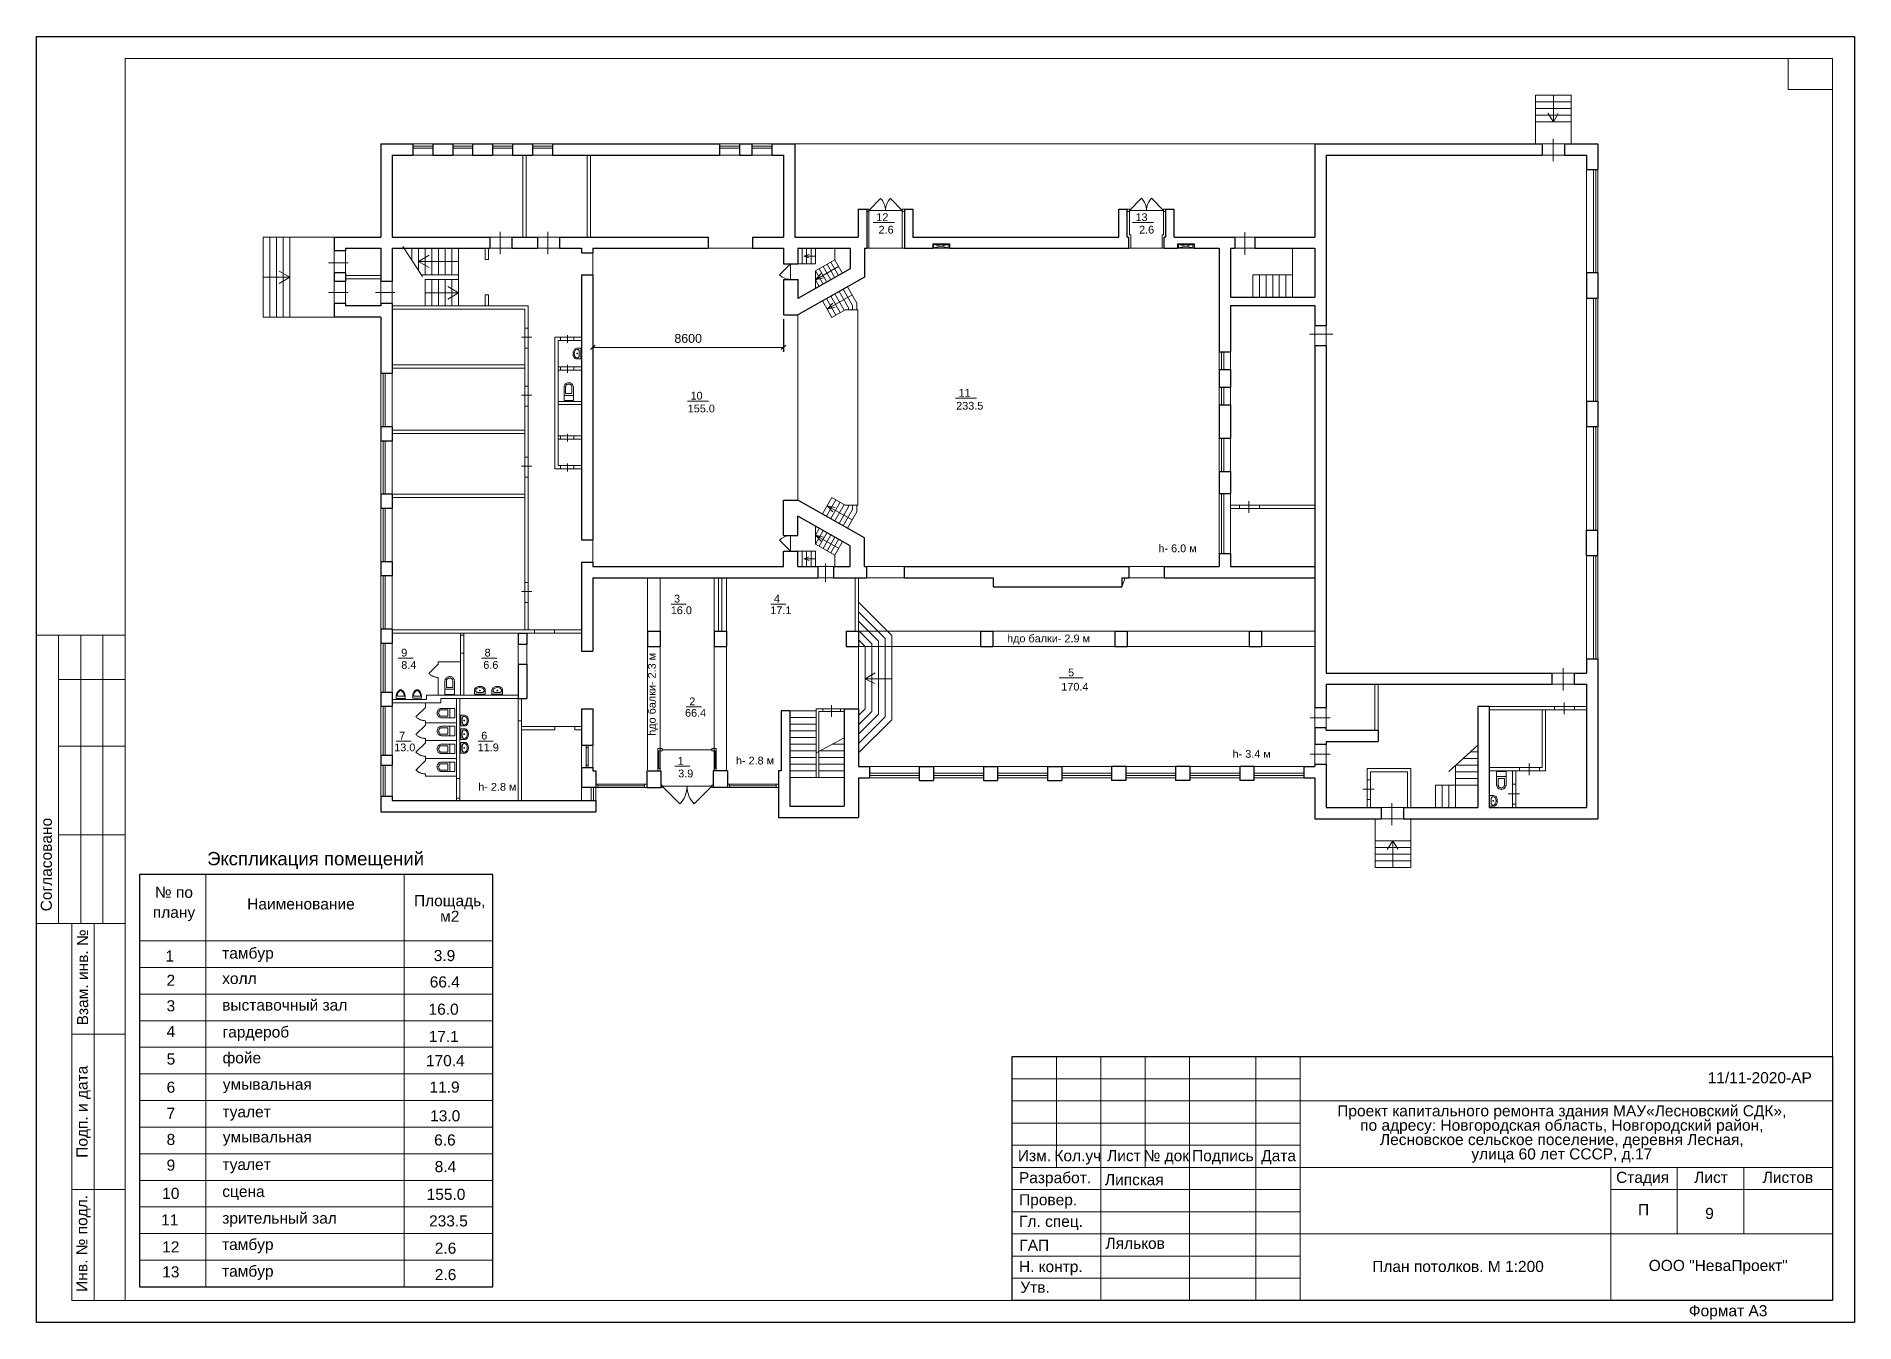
# Model space of a CAD drawing. Header units: metres. Extents: x 0 to 82, y 0 to 58.
import ezdxf
from ezdxf.enums import TextEntityAlignment as Align

# ---------------------------------------------------------------- set-up
doc = ezdxf.new("R2010")
doc.units = ezdxf.units.M
doc.header["$MEASUREMENT"] = 0
doc.linetypes.add('DGN Style 3', pattern=[38.235453, 27.311038, -10.924415])
doc.layers.get('DEFPOINTS').update_dxf_attribs({"lineweight": 0})
for name, color, linetype, lineweight in [('Level 1', 7, 'Continuous', 0), ('Level 23', 7, 'Continuous', 0), ('Level 4', 7, 'Continuous', 0), ('Level 44', 7, 'Continuous', 0), ('Level 50', 7, 'Continuous', 0), ('Level 63', 7, 'Continuous', 0)]:
    doc.layers.add(name, color=color, linetype=linetype, lineweight=lineweight)
for name, color, linetype in [('YOLO_FRAME', 1, 'Continuous'), ('YOLO_STAMP', 1, 'Continuous'), ('YOLO_TABLE', 1, 'Continuous')]:
    doc.layers.add(name, color=color, linetype=linetype)
doc.styles.add('GOST 2.304', font='CS_Gost2304.shx')
doc.styles.get("Standard").update_dxf_attribs({"font": 'txt.shx'})
doc.styles.add('Style-Arial', font='arial.ttf')
doc.dimstyles.get("Standard").update_dxf_attribs({"dimtxt": 0.18, "dimasz": 0.18, "dimexe": 0.18, "dimexo": 0.0625, "dimgap": 0.09, "dimtad": 0, "dimtih": 1, "dimtoh": 1, "dimdec": 4, "dimzin": 0, "dimdsep": 46, "dimtxsty": 'Standard', "dimcen": 0.09, "dimadec": 0, "dimazin": 0, "dimtfac": 1, "dimtdec": 4, "dimtofl": 0, "dimtmove": 0, "dimatfit": 3, "dimfxl": 1, "dimtolj": 1, "dimtzin": 0, "dimarcsym": 0})

msp = doc.modelspace()

# ---------------------------------------------------------------- texts
at = {"color": 7, "linetype": 'Continuous', "lineweight": 0, "style": 'Style-Arial'}
for s, height, p in [('%%u 12  %%U', 0.35, (38.21869694, 50.02163616)), ('%%u 13  %%U', 0.35, (49.90830631, 50.02163616)), ('2.6', 0.35, (38.32069861, 49.45809763)), ('2.6', 0.35, (50.07109777, 49.45809763)), ('%%u 10  %%U', 0.35, (29.840991, 41.97310162)), ('%%u 11  %%U', 0.35, (41.92539089, 42.10204493)), ('233.5', 0.35, (42.09417224, 41.51892856)), ('%%u 3  %%U', 0.35, (28.96111606, 32.81874658)), ('%%u 4  %%U', 0.35, (33.46305055, 32.81874658)), ('%%u 9  %%U', 0.35, (16.65562847, 30.38684927)), ('%%u 8  %%U', 0.35, (20.41932001, 30.38684927)), ('%%u   5   %%U', 0.35, (46.66457213, 29.49111713)), ('%%u 2  %%U', 0.35, (29.65151695, 28.18769214)), ('%%u 7  %%U', 0.35, (16.56587912, 26.64400732)), ('%%u 6  %%U', 0.35, (20.26720402, 26.64400732)), ('%%u 1  %%U', 0.35, (29.12743313, 25.50616469)), ('1', 0.5, (6.01809102, 16.78368146)), ('2', 0.5, (6.06382273, 15.68715634)), ('3', 0.5, (6.06649041, 14.53634779)), ('4', 0.5, (6.06534712, 13.37468256)), ('5', 0.5, (6.0683959, 12.13702053)), ('6', 0.5, (6.06649041, 10.86678846)), ('7', 0.5, (6.06649041, 9.6888382)), ('8', 0.5, (6.06687151, 8.51088794)), ('9', 0.5, (6.06687151, 7.35193688)), ('10', 0.5, (6.06465028, 6.07899064)), ('11', 0.5, (6.01720363, 4.88204118)), ('233.5', 0.5, (18.58425803, 4.83757498)), ('12', 0.5, (6.06293534, 3.66609253)), ('2.6', 0.5, (18.45323309, 3.60633027)), ('13', 0.5, (6.06560302, 2.54039006)), ('2.6', 0.5, (18.45427073, 2.41542015))]:
    msp.add_text(s, height=height, dxfattribs=at).set_placement(p, align=Align.TOP_CENTER)
at = {"color": 7, "linetype": 'Continuous', "lineweight": 13, "style": 'Style-Arial'}
for s, height, p in [('16.0', 0.35, (29.08728304, 32.29682386)), ('17.1', 0.35, (33.5761038, 32.29682386)), ('8.4', 0.35, (16.7953123, 29.82745192)), ('6.6', 0.35, (20.4947425, 29.83267257)), ('170.4', 0.35, (46.83535012, 28.84972963)), ('66.4', 0.35, (29.7278838, 27.67061616)), ('13.0', 0.35, (16.61483982, 26.11348268)), ('11.9', 0.35, (20.37853136, 26.11348268)), ('3.9', 0.35, (29.28523617, 24.93761542)), ('3.9', 0.5, (18.40593101, 16.80198946)), ('66.4', 0.5, (18.41882465, 15.61310201)), ('16.0', 0.5, (18.36599892, 14.38458615)), ('17.1', 0.5, (18.37216094, 13.15492024)), ('170.4', 0.5, (18.44330881, 12.06358463)), ('11.9', 0.5, (18.40762176, 10.87111591)), ('13.0', 0.5, (18.43743197, 9.57576623)), ('6.6', 0.5, (18.42441732, 8.48677296)), ('8.4', 0.5, (18.448361, 7.28582801))]:
    msp.add_text(s, height=height, dxfattribs=at).set_placement(p, align=Align.TOP_CENTER)
at = {"color": 7, "linetype": 'Continuous', "lineweight": 0, "style": 'Style-Arial'}
for s, p in [('умывальная', (8.40718822, 10.99964165)), ('туалет', (8.39821881, 9.75821441)), ('умывальная', (8.40718822, 8.62474193)), ('туалет', (8.39821881, 7.38331469))]:
    msp.add_text(s, height=0.5, dxfattribs=at).set_placement(p, align=Align.TOP_LEFT)
at = {"color": 7, "linetype": 'Continuous', "lineweight": 13, "style": 'Style-Arial'}
msp.add_text('Ляльков', height=0.5, dxfattribs=at).set_placement((49.55628011, 3.57637638), align=Align.MIDDLE_CENTER)
at = {"color": 7, "linetype": 'Continuous', "lineweight": 0, "insert": (75.45487286, 4.92087091), "char_height": 0.5, "attachment_point": 5, "line_spacing_factor": 0.72, "style": 'GOST 2.304'}
msp.add_mtext('\\fArial|b0|i0|c204204|p39;9', dxfattribs=at)
at = {"layer": 'Level 1', "color": 7, "linetype": 'Continuous', "lineweight": 13, "insert": (49.5141808, 6.44470197), "char_height": 0.5, "attachment_point": 5, "line_spacing_factor": 0.72, "style": 'GOST 2.304'}
msp.add_mtext('\\fArial|b0|i0|c204204|p39;Липская', dxfattribs=at)
at = {"layer": 'Level 44', "color": 7, "linetype": 'Continuous', "lineweight": 0, "style": 'Style-Arial'}
for s, height, p in [('Экспликация помещений', 0.6, (12.5945313, 20.9217095)), ('Наименование', 0.5000004, (11.93304123, 18.88062664))]:
    msp.add_text(s, height=height, dxfattribs=at).set_placement(p, align=Align.MIDDLE_CENTER)
at = {"layer": 'Level 44', "color": 7, "linetype": 'Continuous', "lineweight": 13, "style": 'Style-Arial'}
for s, p in [('тамбур', (8.37992493, 16.91143498)), ('холл', (8.37992493, 15.7700094)), ('выставочный зал', (8.37992493, 14.5700065)), ('гардероб', (8.39574961, 13.35677202)), ('фойе', (8.39574961, 12.19068566)), ('сцена', (8.38457488, 6.16760071)), ('зрительный зал', (8.38457488, 4.96250874)), ('П', (72.22726404, 5.34544022)), ('тамбур', (8.37197021, 3.778441)), ('тамбур', (8.37197021, 2.57334903))]:
    msp.add_text(s, height=0.5, dxfattribs=at).set_placement(p, align=Align.TOP_LEFT)
at = {"layer": 'Level 44', "color": 7, "linetype": 'Continuous', "lineweight": 0, "char_height": 0.5000004, "attachment_point": 5, "style": 'Style-Arial'}
for s, insert, line_spacing_factor in [('№ по\\Pплану\\P', (6.20685839, 18.88038432), 1.08), ('Площадь,\\Pм2', (18.6418506, 18.67618432), 0.84)]:
    msp.add_mtext(s, dxfattribs=dict(at, insert=insert, line_spacing_factor=line_spacing_factor))
at = {"layer": 'Level 44', "color": 7, "linetype": 'Continuous', "lineweight": 13, "char_height": 0.5, "line_spacing_factor": 0.6, "style": 'Style-Arial'}
for s, insert, attachment_point in [('11/11-2020-АР\\P', (75.37234009, 11.29341685), 1), ('План потолков. М 1:200', (64.11415011, 2.5300456), 5)]:
    msp.add_mtext(s, dxfattribs=dict(at, insert=insert, attachment_point=attachment_point))
at = {"layer": 'Level 63', "color": 7, "linetype": 'Continuous', "lineweight": 0, "style": 'Style-Arial'}
for height, p in [(0.35, (29.98673855, 41.21938888)), (0.5, (18.47452161, 5.78597073))]:
    msp.add_text('155.0', height=height, dxfattribs=at).set_placement(p, align=Align.MIDDLE_CENTER)
at = {"layer": 'Level 63', "color": 7, "linetype": 'Continuous', "lineweight": 13, "char_height": 0.35, "attachment_point": 5, "line_spacing_factor": 0.6, "style": 'Style-Arial'}
for s, insert in [('h- 6.0 м', (51.46532725, 34.9116066)), ('hдо балки- 2.9 м', (45.64705127, 30.79973023)), ('h- 2.8 м', (32.40900303, 25.34162062)), ('h- 3.4 м', (54.8096711, 25.6416915)), ('h- 2.8 м', (20.7895239, 24.15800769))]:
    msp.add_mtext(s, dxfattribs=dict(at, insert=insert))
at = {"layer": 'Level 63', "color": 7, "linetype": 'Continuous', "lineweight": 13, "insert": (27.80680591, 28.33105371), "char_height": 0.35, "attachment_point": 5, "rotation": 90, "line_spacing_factor": 0.6, "style": 'Style-Arial'}
msp.add_mtext('hдо балки- 2.3 м', dxfattribs=at)
at = {"layer": 'Level 63', "color": 18, "linetype": 'Continuous', "lineweight": 0, "true_color": 0x000000, "insert": (68.7941909, 8.50474514), "char_height": 0.5, "attachment_point": 5, "line_spacing_factor": 0.776524, "style": 'Style-Arial'}
msp.add_mtext('Проект капитального ремонта здания МАУ«Лесновский СДК», \\Pпо адресу: Новгородская область, Новгородский район, \\PЛесновское сельское поселение, деревня Лесная, \\Pулица 60 лет СССР, д.17', dxfattribs=at)

# ---------------------------------------------------------------- blocks, each defined once
blk = doc.blocks.new('*U33')
at = {"color": 7, "linetype": 'Continuous', "lineweight": 30}
for p, q in [((-0.28, 0.35), (0.28, 0.35)), ((-0.28, 0.35), (-0.28, -0.35)), ((0.28, 0.35), (0.28, -0.35)), ((-0.28, -0.35), (0.28, -0.35))]:
    blk.add_line(p, q, dxfattribs=at)
blk = doc.blocks.new('SHIT2_3')
at = {"layer": 'Level 4', "color": 7, "linetype": 'Continuous', "lineweight": 0}
for p, q in [((-18.5017, -53), (-18.5017, 0)), ((18.5017, 0), (-18.5017, 0)), ((18.5017, -53), (18.5017, 0)), ((18.5017, -20), (-18.5017, -20)), ((-12.4997, -27.5), (-12.4997, -53)), ((12.5014, -27.5), (-12.4997, -27.5)), ((12.5014, -53), (12.5014, -27.5))]:
    blk.add_line(p, q, dxfattribs=at)
at = {"layer": 'Level 4', "color": 7, "linetype": 'Continuous', "lineweight": 0, "extrusion": (0, 0, -1), "flags": 128}
for points in [[(18.5017, -53), (18.308, -55.5017), (17.7315, -57.9438), (16.7859, -60.268), (15.4938, -62.419), (13.8859, -64.3454), (12.0007, -66.0014)], [(12.4997, -53), (12.3239, -54.8901), (11.8026, -56.7154), (10.9537, -58.4132), (9.8062, -59.9254), (8.3995, -61.2)], [(12.0001, -66.0006), (9.8473, -67.4084), (7.5316, -68.5283), (5.0913, -69.3417), (2.5668, -69.8352), (-0.0002, -70.0007), (-2.5671, -69.8354), (-5.0917, -69.342), (-7.532, -68.5288), (-9.8478, -67.409), (-12.0007, -66.0014)], [(8.3995, -61.2), (6.4969, -62.4009), (4.4265, -63.2816), (2.2418, -63.8193), (-0.0008, -64), (-2.2435, -63.8193), (-4.4282, -63.2816), (-6.4986, -62.4009), (-8.4012, -61.2)], [(-8.4012, -61.2), (-9.8079, -59.9254), (-10.9554, -58.4132), (-11.8043, -56.7154), (-12.3256, -54.8901), (-12.5014, -53)], [(-12.0007, -66.0014), (-13.8859, -64.3454), (-15.4938, -62.419), (-16.7859, -60.268), (-17.7315, -57.9438), (-18.308, -55.5017), (-18.5017, -53)]]:
    blk.add_lwpolyline(points, dxfattribs=at)
blk = doc.blocks.new('SINK10_3')
at = {"layer": 'Level 4', "color": 7, "linetype": 'Continuous', "lineweight": 0}
for p, q in [((-23, 0), (-23, -16.8)), ((23, 0), (-23, 0)), ((23, 0), (23, -16.8)), ((-17.9, -12.3), (-18, -13.4)), ((-18, -13.4), (-18, -16.8)), ((-17.5, -11.2), (-17.9, -12.3)), ((-16.8, -10.1), (-17.5, -11.2)), ((-15.9, -9.2), (-16.8, -10.1)), ((-14.8, -8.3), (-15.9, -9.2)), ((-13.6, -7.7), (-14.8, -8.3)), ((-12.2, -7.2), (-13.6, -7.7)), ((-10.7, -6.9), (-12.2, -7.2)), ((-9.1, -6.8), (-10.7, -6.9)), ((-9.1, -6.8), (-9.1, -6.8)), ((9.1, -6.8), (-9.1, -6.8)), ((9.1, -6.8), (9.1, -6.8)), ((10.7, -6.9), (9.1, -6.8)), ((12.2, -7.2), (10.7, -6.9)), ((13.6, -7.7), (12.2, -7.2)), ((14.8, -8.3), (13.6, -7.7)), ((15.9, -9.2), (14.8, -8.3)), ((16.8, -10.1), (15.9, -9.2)), ((17.5, -11.2), (16.8, -10.1)), ((17.9, -12.3), (17.5, -11.2)), ((18, -13.4), (17.9, -12.3)), ((18, -13.4), (18, -16.8))]:
    blk.add_line(p, q, dxfattribs=at)
for centre, radius, start, end in [((-9.1, -16.8), 13.9, 180, 241.52544), ((-9.1, -16.8), 8.89, 180, 241.52544), ((0, 0), 33, 241.52544, 298.47456), ((0, 0), 28, 241.52544, 298.47456), ((0, -15.2), 1.75, 0, 359.99999), ((9.1, -16.8), 8.89, 298.47456, 360), ((9.1, -16.8), 13.9, 298.47456, 360)]:
    blk.add_arc(centre, radius, start, end, dxfattribs=at)
blk = doc.blocks.new('SINK10_4')
at = {"layer": 'Level 4', "color": 7, "linetype": 'Continuous', "lineweight": 0}
for p, q in [((-23, 0), (-23, -16.8)), ((23, 0), (-23, 0)), ((23, 0), (23, -16.8)), ((-17.9, -12.3), (-18, -13.4)), ((-18, -13.4), (-18, -16.8)), ((-17.5, -11.2), (-17.9, -12.3)), ((-16.8, -10.1), (-17.5, -11.2)), ((-15.9, -9.2), (-16.8, -10.1)), ((-14.8, -8.3), (-15.9, -9.2)), ((-13.6, -7.7), (-14.8, -8.3)), ((-12.2, -7.2), (-13.6, -7.7)), ((-10.7, -6.9), (-12.2, -7.2)), ((-9.1, -6.8), (-10.7, -6.9)), ((-9.1, -6.8), (-9.1, -6.8)), ((9.1, -6.8), (-9.1, -6.8)), ((9.1, -6.8), (9.1, -6.8)), ((10.7, -6.9), (9.1, -6.8)), ((12.2, -7.2), (10.7, -6.9)), ((13.6, -7.7), (12.2, -7.2)), ((14.8, -8.3), (13.6, -7.7)), ((15.9, -9.2), (14.8, -8.3)), ((16.8, -10.1), (15.9, -9.2)), ((17.5, -11.2), (16.8, -10.1)), ((17.9, -12.3), (17.5, -11.2)), ((18, -13.4), (17.9, -12.3)), ((18, -13.4), (18, -16.8))]:
    blk.add_line(p, q, dxfattribs=at)
for centre, radius, start, end in [((-9.1, -16.8), 13.9, 180, 241.52544), ((-9.1, -16.8), 8.89, 180, 241.52544), ((0, 0), 33, 241.52544, 298.47456), ((0, 0), 28, 241.52544, 298.47456), ((0, -15.2), 1.75, 0, 359.99999), ((9.1, -16.8), 8.89, 298.47456, 360), ((9.1, -16.8), 13.9, 298.47456, 360)]:
    blk.add_arc(centre, radius, start, end, dxfattribs=at)
blk = doc.blocks.new('*U38')
at = {"layer": 'Level 50', "color": 7, "linetype": 'Continuous', "lineweight": 0}
for p, q in [((-20.487, 14.5), (20.513, 14.5)), ((-20.487, -14.5), (-20.487, 14.5)), ((20.513, 14.5), (20.513, -14.5)), ((20.513, -14.5), (-20.487, -14.5))]:
    blk.add_line(p, q, dxfattribs=at)
at = {"layer": 'Level 50', "color": 7, "linetype": 'Continuous', "lineweight": 13}
for p, q in [((-18.487, 14), (20.013, 14)), ((-18.487, 14), (-18.487, -14)), ((19.013, 14), (19.013, 13.3)), ((20.013, 14), (20.013, -14)), ((19.013, 13.3), (20.013, 13.3)), ((-18.926, -14), (20.013, -14))]:
    blk.add_line(p, q, dxfattribs=at)
at = {"layer": 'Level 63', "color": 7, "linetype": 'Continuous', "lineweight": 13}
for p, q in [((-20.487, 1), (-18.487, 1)), ((-20.487, 1), (-20.487, -5.5)), ((-19.987, 1), (-19.987, -5.5)), ((-19.487, 1), (-19.487, -5.5)), ((-18.987, 1), (-18.987, -5.5)), ((-19.987, 0), (-18.487, 0)), ((-19.987, -1.5), (-18.487, -1.5)), ((-19.987, -3.5), (-18.487, -3.5)), ((-20.487, -5.5), (-18.487, -5.5)), ((-19.687, -5.5), (-18.487, -5.5)), ((-19.187, -14), (-19.187, -5.5)), ((-19.687, -8), (-18.487, -8)), ((1.513, -8.5), (20.013, -8.5)), ((1.513, -8.5), (1.513, -14)), ((2.513, -8.5), (2.513, -11)), ((3.513, -8.5), (3.513, -14)), ((4.513, -8.5), (4.513, -11)), ((5.513, -8.5), (5.513, -14)), ((7.013, -8.5), (7.013, -14)), ((8.013, -8.5), (8.013, -14)), ((8.013, -9.5), (20.013, -9.5)), ((1.513, -10.5), (8.013, -10.5)), ((1.513, -11), (8.013, -11)), ((8.013, -11), (20.013, -11)), ((-19.687, -11.5), (-18.487, -11.5)), ((15.013, -11.5), (20.013, -11.5)), ((8.013, -12.5), (20.013, -12.5))]:
    blk.add_line(p, q, dxfattribs=at)
at = {"layer": 'Level 63', "color": 7, "linetype": 'Continuous', "lineweight": 0}
for p, q in [((1.513, -9), (8.013, -9)), ((1.513, -9.5), (8.013, -9.5)), ((1.513, -10), (8.013, -10)), ((1.513, -11.5), (8.013, -11.5)), ((1.513, -12), (8.013, -12)), ((1.513, -12.5), (8.013, -12.5)), ((1.513, -13), (8.013, -13)), ((1.513, -13.5), (8.013, -13.5))]:
    blk.add_line(p, q, dxfattribs=at)
at = {"layer": 'Level 63', "color": 7, "linetype": 'Continuous', "lineweight": 13, "flags": 128}
for points in [[(-18.487, -14), (-19.687, -14), (-19.687, -5.5)], [(15.013, -11), (15.013, -14)], [(16.513, -11), (16.513, -12.5)], [(18.013, -11), (18.013, -12.5)]]:
    blk.add_lwpolyline(points, dxfattribs=at)
at = {"layer": 'Level 63', "color": 7, "linetype": 'Continuous', "lineweight": 0, "style": 'Style-Arial'}
for s, p in [('Согласовано', (-20.263, -4.173)), ('Взам. инв. №', (-19.445, -6.716)), ('Подп. и дата', (-19.457, -9.745)), ('Инв. № подл.', (-19.462, -12.713))]:
    blk.add_text(s, height=0.25002, rotation=90, dxfattribs=at).set_placement(p, align=Align.MIDDLE_CENTER)
for s, p in [('Изм.', (2.02, -10.735)), ('Кол.уч', (2.997, -10.735)), ('Лист', (4.036, -10.735)), ('№ док', (4.994, -10.735)), ('Подпись', (6.268, -10.735)), ('Дата', (7.524, -10.735)), ('Разработ.', (2.482, -11.231)), ('Стадия', (15.731, -11.225)), ('Лист', (17.276, -11.225)), ('Листов', (19.009, -11.225)), ('Провер.', (2.327, -11.729)), ('Гл. спец.', (2.393, -12.216)), ('ГАП', (2.014, -12.757)), ('Н. контр.', (2.388, -13.235)), ('ООО "НеваПроект"', (17.436, -13.211)), ('Утв.', (2.032, -13.702)), ('Формат А3', (17.66, -14.231))]:
    blk.add_text(s, height=0.25, dxfattribs=at).set_placement(p, align=Align.MIDDLE_CENTER)
blk = doc.blocks.new('формат_А3_1')
at = {"layer": 'Level 50', "color": 7, "linetype": 'Continuous', "lineweight": 13}
blk.add_blockref('*U38', (20.487, -14.5), dxfattribs=at)
blk = doc.blocks.new('SHIT2_4')
at = {"layer": 'Level 4', "color": 7, "linetype": 'Continuous', "lineweight": 0}
for p, q in [((-18.5017, -53), (-18.5017, 0)), ((18.5017, 0), (-18.5017, 0)), ((18.5017, -20), (-18.5017, -20)), ((-12.4997, -27.5), (-12.4997, -53)), ((12.5014, -27.5), (-12.4997, -27.5)), ((12.5014, -53), (12.5014, -27.5)), ((18.5017, -53), (18.5017, 0))]:
    blk.add_line(p, q, dxfattribs=at)
at = {"layer": 'Level 4', "color": 7, "linetype": 'Continuous', "lineweight": 0, "extrusion": (0, 0, -1), "flags": 128}
for points in [[(18.5017, -53), (18.308, -55.5017), (17.7315, -57.9438), (16.7859, -60.268), (15.4938, -62.419), (13.8859, -64.3454), (12.0007, -66.0014)], [(12.4997, -53), (12.3239, -54.8901), (11.8026, -56.7154), (10.9537, -58.4132), (9.8062, -59.9254), (8.3995, -61.2)], [(12.0001, -66.0006), (9.8473, -67.4084), (7.5316, -68.5283), (5.0913, -69.3417), (2.5668, -69.8352), (-0.0002, -70.0007), (-2.5671, -69.8354), (-5.0917, -69.342), (-7.532, -68.5288), (-9.8478, -67.409), (-12.0007, -66.0014)], [(8.3995, -61.2), (6.4969, -62.4009), (4.4265, -63.2816), (2.2418, -63.8193), (-0.0008, -64), (-2.2435, -63.8193), (-4.4282, -63.2816), (-6.4986, -62.4009), (-8.4012, -61.2)], [(-8.4012, -61.2), (-9.8079, -59.9254), (-10.9554, -58.4132), (-11.8043, -56.7154), (-12.3256, -54.8901), (-12.5014, -53)], [(-12.0007, -66.0014), (-13.8859, -64.3454), (-15.4938, -62.419), (-16.7859, -60.268), (-17.7315, -57.9438), (-18.308, -55.5017), (-18.5017, -53)]]:
    blk.add_lwpolyline(points, dxfattribs=at)
blk = doc.blocks.new('SHIT6_1')
at = {"layer": 'Level 4', "color": 7, "linetype": 'Continuous', "lineweight": 0}
for p, q in [((20, 0), (-20, 0)), ((-20, -10), (-20, 0)), ((-12.3, -10), (12.3, -10)), ((20, -10), (20, 0))]:
    blk.add_line(p, q, dxfattribs=at)
for centre, radius, start, end in [((14, -10), 34, 180, 238.10921), ((-12.3, -13.5), 3.5, 90, 187.05819), ((14, -10), 30, 187.52755, 238.10921), ((0, -32.5), 7.5, 238.10921, 301.89078), ((0, -32.5), 3.5, 238.10921, 301.89077), ((-14, -10), 30, 301.89078, 352.47245), ((-14, -10), 34, 301.89078, 360), ((12.3, -13.5), 3.5, 352.94181, 90)]:
    blk.add_arc(centre, radius, start, end, dxfattribs=at)
blk = doc.blocks.new('_Oblique')
at = {"color": 0, "linetype": 'ByBlock', "lineweight": -2}
blk.add_line((0.5, 0.5), (-0.5, -0.5), dxfattribs=at)
blk = doc.blocks.new('*D42')
at = {"layer": 'DEFPOINTS', "color": 0, "linetype": 'Continuous', "lineweight": 13, "transparency": 16777216}
for p in [(25.095, 45.443), (33.695, 45.443), (25.095, 43.974)]:
    blk.add_point(p, dxfattribs=at)
at = {"layer": 'Level 1', "color": 0, "linetype": 'Continuous', "lineweight": -2, "transparency": 16777216}
for p, q in [((25.095, 45.243), (25.095, 43.774)), ((33.695, 45.243), (33.695, 43.774))]:
    blk.add_line(p, q, dxfattribs=at)
at = {"layer": 'Level 1', "color": 7, "linetype": 'Continuous', "lineweight": 0, "transparency": 16777216}
blk.add_line((33.695, 43.974), (25.095, 43.974), dxfattribs=at)
at = {"layer": 'Level 1', "color": 7, "linetype": 'Continuous', "lineweight": 0, "transparency": 16777216, "xscale": 0.2, "yscale": 0.2, "zscale": 0.2, "rotation": 180}
blk.add_blockref('_Oblique', (25.095, 43.974), dxfattribs=at)
at = {"layer": 'Level 1', "color": 7, "linetype": 'Continuous', "lineweight": 0, "transparency": 16777216, "xscale": 0.2, "yscale": 0.2, "zscale": 0.2}
blk.add_blockref('_Oblique', (33.695, 43.974), dxfattribs=at)
at = {"layer": 'Level 1', "color": 0, "linetype": 'Continuous', "lineweight": 13, "transparency": 16777216, "insert": (29.395, 44.379), "char_height": 0.4, "attachment_point": 5, "style": 'Style-Arial'}
blk.add_mtext('8600', dxfattribs=at)
blk = doc.blocks.new('TerminatorOpen')
at = {"color": 0, "linetype": 'ByBlock', "lineweight": -2}
for q in [(-1, 0.5), (-1, 0), (-1, -0.5)]:
    blk.add_line((0, 0), q, dxfattribs=at)

# ---------------------------------------------------------------- dimensions: what is measured, and where the dimension line sits
at = {"layer": 'Level 1', "color": 7, "linetype": 'Continuous', "lineweight": 13}
dim = msp.add_linear_dim(base=(25.09482001, 43.97448529), p1=(33.69482001, 45.44294122), p2=(25.09482001, 45.44294122), dimstyle='Standard', override={"dimtxt": 0.4, "dimasz": 0.2, "dimexe": 0.2, "dimexo": 0.2, "dimgap": 0.2, "dimtad": 1, "dimtih": 0, "dimtoh": 0, "dimlfac": 1000, "dimzin": 11, "dimtxsty": 'Style-Arial', "dimblk": 'Oblique', "dimclrd": 7, "dimadec": 4, "dimazin": 3, "dimldrblk": 'TerminatorOpen', "dimtolj": 0, "dimtzin": 11, "dimlwd": 0}, dxfattribs=at)
dim.commit()
dim.dimension.update_dxf_attribs({"geometry": '*D42', "text_midpoint": (29.39482001, 44.37871448)})

# ---------------------------------------------------------------- linework, layer by layer
at = {"color": 7, "linetype": 'Continuous', "lineweight": 0}
for p, q in [((67.61482001, 53.15294122), (67.61482001, 55.35294122)), ((67.61482001, 55.35294122), (69.21482001, 55.35294122)), ((67.61482001, 55.05294122), (69.21482001, 55.05294122)), ((68.41482001, 54.15294122), (68.41482001, 55.35294122)), ((69.21482001, 53.15294122), (69.21482001, 55.35294122)), ((67.61482001, 54.75294122), (69.21482001, 54.75294122)), ((67.61482001, 54.45294122), (69.21482001, 54.45294122)), ((67.61482001, 54.15294122), (69.21482001, 54.15294122)), ((68.41482001, 54.15294122), (68.16040449, 54.53631055)), ((68.41482001, 54.15294122), (68.63031675, 54.52409343)), ((68.40439116, 53.38014354), (68.40439116, 52.38014354)), ((16.97513245, 53.15294122), (17.87513245, 53.15294122)), ((16.97513245, 53.05294122), (17.87513245, 53.05294122)), ((16.97513245, 52.95294122), (17.87513245, 52.95294122)), ((17.87513245, 52.64294122), (16.97513245, 52.64294122)), ((18.77513245, 53.15294122), (19.67513245, 53.15294122)), ((18.77513245, 53.05294122), (19.67513245, 53.05294122)), ((18.77513245, 52.95294122), (19.67513245, 52.95294122)), ((19.67513245, 52.64294122), (18.77513245, 52.64294122)), ((20.57513245, 53.15294122), (21.47513245, 53.15294122)), ((20.57513245, 53.05294122), (21.47513245, 53.05294122)), ((20.57513245, 52.95294122), (21.47513245, 52.95294122)), ((21.47513245, 52.64294122), (20.57513245, 52.64294122)), ((22.37513245, 53.15294122), (23.27513245, 53.15294122)), ((22.37513245, 53.05294122), (23.27513245, 53.05294122)), ((22.37513245, 52.95294122), (23.27513245, 52.95294122)), ((23.27513245, 52.64294122), (22.37513245, 52.64294122)), ((30.80482001, 53.15294122), (31.70482001, 53.15294122)), ((30.80482001, 53.05294122), (31.70482001, 53.05294122)), ((30.80482001, 52.95294122), (31.70482001, 52.95294122)), ((31.70482001, 52.64294122), (30.80482001, 52.64294122)), ((32.26695771, 53.15294122), (33.16695771, 53.15294122)), ((32.26695771, 53.05294122), (33.16695771, 53.05294122)), ((32.26695771, 52.95294122), (33.16695771, 52.95294122)), ((33.16695771, 52.64294122), (32.26695771, 52.64294122)), ((34.20482001, 53.15294122), (57.65482001, 53.15294122)), ((67.91482001, 53.15294122), (68.91482001, 53.15294122)), ((68.91482001, 52.64294122), (67.91482001, 52.64294122)), ((69.91482001, 47.34794122), (69.91482001, 52.00294122)), ((70.22482001, 52.00294122), (70.22482001, 47.34794122)), ((70.32482001, 52.00294122), (70.32482001, 47.34794122)), ((70.42482001, 52.00294122), (70.42482001, 47.34794122)), ((37.54482001, 50.15294122), (38.07515009, 50.68327131)), ((37.54482001, 50.15294122), (39.04482001, 50.15294122)), ((38.51448992, 50.68327131), (39.04482001, 50.15294122)), ((49.29482001, 50.15294122), (49.83929223, 50.69741344)), ((49.29482001, 50.15294122), (50.83482001, 50.15294122)), ((50.29034779, 50.69741344), (50.83482001, 50.15294122)), ((13.42482001, 48.95294122), (10.22482001, 48.95294122)), ((10.22482001, 48.95294122), (10.22482001, 45.33294122)), ((10.52482001, 48.95294122), (10.52482001, 45.33294122)), ((10.82482001, 48.95294122), (10.82482001, 45.33294122)), ((11.12482001, 48.95294122), (11.12482001, 45.33294122)), ((11.42482001, 48.95294122), (11.42482001, 45.33294122)), ((17.41734551, 47.16658979), (16.52632552, 48.53125382)), ((16.93482001, 48.44294122), (16.93482001, 47.90561383)), ((17.23482001, 48.44294122), (17.23482001, 47.4461413)), ((17.53482001, 48.44294122), (17.53482001, 47.24294122)), ((17.83482001, 48.44294122), (17.83482001, 47.24294122)), ((18.13482001, 48.44294122), (18.13482001, 47.24294122)), ((18.43482001, 48.44294122), (18.43482001, 47.24294122)), ((18.73482001, 48.44294122), (18.73482001, 47.24294122)), ((19.03482001, 48.44294122), (19.03482001, 45.84294122)), ((20.44482001, 48.95294122), (21.44482001, 48.95294122)), ((21.44482001, 48.44294122), (20.44482001, 48.44294122)), ((20.91815492, 49.18589116), (20.91815492, 48.18589116)), ((22.59482001, 48.95294122), (23.59482001, 48.95294122)), ((23.59482001, 48.44294122), (22.59482001, 48.44294122)), ((23.06815492, 49.18589116), (23.06815492, 48.18589116)), ((30.29482001, 48.44294122), (32.29482001, 48.44294122)), ((34.53482001, 48.44294122), (34.53482001, 47.74294122)), ((34.73482001, 48.44294122), (34.73482001, 47.74294122)), ((34.93482001, 48.44294122), (34.93482001, 47.74294122)), ((35.13482001, 48.44294122), (35.13482001, 47.74294122)), ((36.00482001, 48.44294122), (36.00482001, 47.9237985)), ((37.54482001, 48.44294122), (39.04482001, 48.44294122)), ((40.42482001, 48.44294122), (41.17482001, 48.44294122)), ((40.45902191, 48.61082198), (41.11402442, 48.4624542)), ((41.11402442, 48.61082198), (40.45902191, 48.4624542)), ((49.26482001, 48.44294122), (50.76482001, 48.44294122)), ((51.45752693, 48.44294122), (52.20752693, 48.44294122)), ((51.5020722, 48.4624542), (52.15707471, 48.61082198)), ((52.15707471, 48.4624542), (51.5020722, 48.61082198)), ((54.05482001, 48.95294122), (54.95482001, 48.95294122)), ((54.95482001, 48.44294122), (54.05482001, 48.44294122)), ((54.49282814, 49.17473836), (54.49282814, 48.14850059)), ((56.65482001, 48.44294122), (56.65482001, 46.24294122)), ((14.06224467, 47.7915174), (13.17889266, 47.7915174)), ((13.42482001, 48.33294122), (13.42482001, 47.33294122)), ((13.93482001, 47.33294122), (13.93482001, 48.33294122)), ((17.23482001, 47.84294122), (17.71383363, 48.13270694)), ((19.03482001, 47.84294122), (17.23482001, 47.84294122)), ((17.23482001, 47.84294122), (17.71500683, 47.5721805)), ((25.09482001, 48.24294122), (25.09482001, 47.24294122)), ((34.01482001, 47.74294122), (33.51984526, 47.24796648)), ((34.01482001, 47.74294122), (34.01482001, 47.04294122)), ((34.33482001, 47.74294122), (35.13482001, 47.74294122)), ((34.61534024, 48.09294122), (34.84584407, 48.16771312)), ((35.13482001, 48.09294122), (34.61534024, 48.09294122)), ((34.61534024, 48.09294122), (34.83872426, 48.00736512)), ((36.17737441, 47.61929073), (35.13334779, 47.02767565)), ((36.00482001, 47.9237985), (35.13479782, 47.43078593)), ((35.4828067, 47.62799095), (35.8279155, 47.01897542)), ((35.65681113, 47.72659347), (36.00191994, 47.11757794)), ((35.83081557, 47.82519598), (36.17592437, 47.21618045)), ((36.00482001, 47.9237985), (36.34992881, 47.31478297)), ((10.22482001, 47.14294122), (11.42482001, 47.14294122)), ((11.42482001, 47.14294122), (10.94463319, 47.41370195)), ((11.42482001, 47.14294122), (10.94580639, 46.85317551)), ((13.42482001, 46.95294122), (13.42482001, 45.95294122)), ((13.93482001, 46.95294122), (13.93482001, 45.95294122)), ((15.53482001, 46.95294122), (15.53482001, 45.95294122)), ((16.04482001, 46.95294122), (16.04482001, 45.95294122)), ((17.36749393, 47.24294122), (19.03482001, 47.24294122)), ((17.53482001, 47.04294122), (17.53482001, 45.84294122)), ((17.53482001, 47.04294122), (19.03482001, 47.04294122)), ((17.83482001, 47.04294122), (17.83482001, 45.84294122)), ((18.13482001, 47.04294122), (18.13482001, 45.84294122)), ((18.43482001, 47.04294122), (18.43482001, 45.84294122)), ((18.73482001, 47.04294122), (18.73482001, 45.84294122)), ((35.13189775, 46.62456537), (35.13479782, 47.43078593)), ((35.13334779, 47.02767565), (35.38783957, 47.30272471)), ((35.13334779, 47.02767565), (35.49374674, 47.11565204)), ((35.13334779, 47.02767565), (35.30590219, 46.72316788)), ((35.13479782, 47.43078593), (35.47990662, 46.8217704)), ((35.30880226, 47.52938844), (35.65391106, 46.92037291)), ((54.85482001, 47.24294122), (56.65482001, 47.24294122)), ((54.85482001, 47.24294122), (54.85482001, 46.24294122)), ((55.15482001, 47.24294122), (55.15482001, 46.24294122)), ((55.45482001, 47.24294122), (55.45482001, 46.24294122)), ((55.75482001, 47.24294122), (55.75482001, 46.24294122)), ((56.05482001, 47.24294122), (56.05482001, 46.24294122)), ((56.35482001, 47.24294122), (56.35482001, 46.24294122)), ((14.06224467, 46.44680909), (13.17889266, 46.44680909)), ((16.17224467, 46.44680909), (15.28889266, 46.44680909)), ((17.53482001, 46.44294122), (19.03482001, 46.44294122)), ((19.03482001, 46.44294122), (18.55463319, 46.71370195)), ((19.03482001, 46.44294122), (18.55580639, 46.15317551)), ((35.86723233, 45.32865496), (35.44817164, 46.06817382)), ((36.05573714, 45.43547435), (35.63667645, 46.17499321)), ((35.65770199, 45.69841439), (36.78873083, 46.33933073)), ((35.65770199, 45.69841439), (35.91219378, 45.97346345)), ((36.24424194, 45.54229374), (35.82518126, 46.2818126)), ((36.43274675, 45.64911313), (36.01368606, 46.38863199)), ((36.62125156, 45.75593252), (36.20219087, 46.49545138)), ((36.80975636, 45.86275191), (36.39069568, 46.60227077)), ((36.99826117, 45.9695713), (36.57920049, 46.70909016)), ((36.99826117, 45.9695713), (36.99826117, 45.67376376)), ((69.91482001, 46.19794122), (69.91482001, 41.54294122)), ((70.22482001, 46.19794122), (70.22482001, 41.54294122)), ((70.32482001, 46.19794122), (70.32482001, 41.54294122)), ((70.42482001, 46.19794122), (70.42482001, 41.54294122)), ((13.42482001, 45.33294122), (10.22482001, 45.33294122)), ((34.34482001, 45.44294122), (34.34482001, 37.09294122)), ((35.65770199, 45.69841439), (36.01810094, 45.78639078)), ((36.47624786, 45.67376376), (35.86723233, 45.32865496)), ((36.47624786, 45.67376376), (37.04624786, 45.67376376)), ((36.62125156, 45.75593252), (36.62125156, 45.67376376)), ((36.80975636, 45.86275191), (36.80975636, 45.67376376)), ((21.87749557, 44.44194914), (22.33757474, 44.44194914)), ((22.03482001, 44.84612633), (22.03482001, 43.94612633)), ((22.18482001, 43.94612633), (22.18482001, 44.84612633)), ((24.23482001, 44.44294122), (23.63482001, 44.44294122)), ((23.63482001, 44.29294122), (24.23482001, 44.29294122)), ((23.94551724, 44.53264605), (23.94551724, 44.18378127)), ((57.41651171, 44.57890735), (58.46313447, 44.57890735)), ((57.65482001, 44.96294122), (57.65482001, 44.06294122)), ((58.16482001, 44.06294122), (58.16482001, 44.96294122)), ((53.44482001, 43.78058527), (53.44482001, 42.98058527)), ((53.54482001, 43.78058527), (53.54482001, 42.98058527)), ((15.53482001, 42.79294122), (15.53482001, 40.39294122)), ((15.63482001, 42.79294122), (15.63482001, 40.39294122)), ((15.73482001, 42.79294122), (15.73482001, 40.39294122)), ((16.04482001, 42.79294122), (16.04482001, 40.39294122)), ((24.23482001, 43.09294122), (23.63482001, 43.09294122)), ((23.63482001, 42.94294122), (24.23482001, 42.94294122)), ((23.94551724, 43.18264605), (23.94551724, 42.83378127)), ((22.03482001, 42.22202751), (22.03482001, 41.32202751)), ((22.18482001, 41.32202751), (22.18482001, 42.22202751)), ((53.44482001, 41.38058527), (53.44482001, 42.18058527)), ((53.54482001, 41.38058527), (53.54482001, 42.18058527)), ((21.87749557, 41.81785032), (22.33757474, 41.81785032)), ((69.91482001, 35.73794122), (69.91482001, 40.39294122)), ((70.22482001, 35.73794122), (70.22482001, 40.39294122)), ((70.32482001, 35.73794122), (70.32482001, 40.39294122)), ((70.42482001, 35.73794122), (70.42482001, 40.39294122)), ((15.53482001, 39.75294122), (15.53482001, 37.35294122)), ((15.63482001, 39.75294122), (15.63482001, 37.35294122)), ((15.73482001, 39.75294122), (15.73482001, 37.35294122)), ((16.04482001, 39.75294122), (16.04482001, 37.35294122)), ((24.23482001, 39.99294122), (23.63482001, 39.99294122)), ((23.63482001, 39.84294122), (24.23482001, 39.84294122)), ((23.94551724, 40.08264605), (23.94551724, 39.73378127)), ((53.44482001, 39.88058527), (53.44482001, 38.38058527)), ((53.54482001, 39.88058527), (53.54482001, 38.38058527)), ((21.87749557, 38.62579908), (22.33757474, 38.62579908)), ((22.03482001, 39.02997627), (22.03482001, 38.12997627)), ((22.18482001, 38.12997627), (22.18482001, 39.02997627)), ((24.23482001, 38.64294122), (23.63482001, 38.64294122)), ((23.94551724, 38.73264605), (23.94551724, 38.38378127)), ((23.63482001, 38.49294122), (24.23482001, 38.49294122)), ((35.86723233, 37.20722749), (35.44817164, 36.46770863)), ((36.05573714, 37.1004081), (35.63667645, 36.36088924)), ((36.24424194, 36.99358871), (35.82518126, 36.25406985)), ((36.47624786, 36.86211869), (35.86723233, 37.20722749)), ((53.44482001, 37.38058527), (53.44482001, 34.68058527)), ((53.54482001, 37.38058527), (53.54482001, 34.68058527)), ((54.68672008, 37.03600722), (54.68672008, 36.51677977)), ((15.53482001, 36.71294122), (15.53482001, 34.31294122)), ((15.63482001, 36.71294122), (15.63482001, 34.31294122)), ((15.73482001, 36.71294122), (15.73482001, 34.31294122)), ((16.04482001, 36.71294122), (16.04482001, 34.31294122)), ((35.65770199, 36.83746806), (36.78873083, 36.19655172)), ((35.65770199, 36.83746806), (36.01810094, 36.74949166)), ((35.65770199, 36.83746806), (35.91219378, 36.56241899)), ((36.43274675, 36.88676932), (36.01368606, 36.14725046)), ((36.62125156, 36.77994993), (36.20219087, 36.04043107)), ((36.80975636, 36.67313053), (36.39069568, 35.93361168)), ((36.47624786, 36.86211869), (37.04624786, 36.86211869)), ((36.99826117, 36.56631114), (36.57920049, 35.82679229)), ((36.62125156, 36.77994993), (36.62125156, 36.86211869)), ((36.80975636, 36.67313053), (36.80975636, 36.86211869)), ((36.99826117, 36.56631114), (36.99826117, 36.86211869)), ((54.25482001, 36.86294122), (55.15482001, 36.86294122)), ((55.15482001, 36.71294122), (54.25482001, 36.71294122)), ((25.09482001, 35.29294122), (25.09482001, 34.29294122)), ((34.01482001, 34.79294122), (33.51984526, 35.28791597)), ((34.01482001, 34.79294122), (34.01482001, 35.49294122)), ((35.13189775, 35.91131708), (35.13479782, 35.10509652)), ((35.13334779, 35.5082068), (35.30590219, 35.81271456)), ((36.17737441, 34.91659171), (35.13334779, 35.5082068)), ((35.13334779, 35.5082068), (35.38783957, 35.23315773)), ((35.13334779, 35.5082068), (35.49374674, 35.4202304)), ((35.13479782, 35.10509652), (35.47990662, 35.71411205)), ((35.30880226, 35.00649401), (35.65391106, 35.61550954)), ((35.4828067, 34.90789149), (35.8279155, 35.51690702)), ((35.65681113, 34.80928898), (36.00191994, 35.41830451)), ((35.83081557, 34.71068646), (36.17592437, 35.31970199)), ((34.33482001, 34.79294122), (35.13482001, 34.79294122)), ((34.53482001, 34.09294122), (34.53482001, 34.79294122)), ((34.61534024, 34.44294122), (34.83872426, 34.52851733)), ((35.13482001, 34.44294122), (34.61534024, 34.44294122)), ((34.61534024, 34.44294122), (34.84584407, 34.36816932)), ((34.73482001, 34.09294122), (34.73482001, 34.79294122)), ((34.93482001, 34.09294122), (34.93482001, 34.79294122)), ((36.00482001, 34.61208395), (35.13479782, 35.10509652)), ((35.13482001, 34.09294122), (35.13482001, 34.79294122)), ((36.00482001, 34.61208395), (36.34992881, 35.22109948)), ((36.00482001, 34.09294122), (36.00482001, 34.61208395)), ((69.91482001, 34.58794122), (69.91482001, 29.93294122)), ((70.22482001, 29.93294122), (70.22482001, 34.58794122)), ((70.32482001, 29.93294122), (70.32482001, 34.58794122)), ((70.42482001, 29.93294122), (70.42482001, 34.58794122)), ((15.53482001, 33.67294122), (15.53482001, 31.27294122)), ((15.63482001, 33.67294122), (15.63482001, 31.27294122)), ((15.73482001, 33.67294122), (15.73482001, 31.27294122)), ((16.04482001, 33.67294122), (16.04482001, 31.27294122)), ((35.24308105, 34.09294122), (35.94308105, 34.09294122)), ((35.58575289, 33.40214657), (35.58575289, 34.23721658)), ((37.44482001, 34.09294122), (39.14482001, 34.09294122)), ((49.26482001, 34.09294122), (50.86482001, 34.09294122)), ((21.87749557, 32.96566699), (22.33757474, 32.96566699)), ((22.03482001, 33.36984418), (22.03482001, 32.46984418)), ((22.18482001, 32.46984418), (22.18482001, 33.36984418)), ((35.94308105, 33.58294122), (35.24308105, 33.58294122)), ((37.44482001, 33.58294122), (39.14482001, 33.58294122)), ((49.26482001, 33.58294122), (50.86482001, 33.58294122)), ((38.57482001, 30.9799975), (37.07482001, 32.4799975)), ((38.27482001, 30.85573343), (37.07482001, 32.05573343)), ((22.46482001, 31.24294122), (23.36482001, 31.24294122)), ((37.97482001, 30.73146936), (37.07482001, 31.63146936)), ((37.67482001, 30.60720529), (37.07482001, 31.20720529)), ((15.53482001, 30.63294122), (15.53482001, 28.43294122)), ((15.63482001, 30.63294122), (15.63482001, 28.43294122)), ((15.73482001, 30.63294122), (15.73482001, 28.43294122)), ((16.04482001, 30.63294122), (16.04482001, 28.43294122)), ((19.12482001, 30.99294122), (19.12482001, 30.19294122)), ((19.27482001, 30.19294122), (19.27482001, 30.99294122)), ((21.73482001, 30.59294122), (21.73482001, 29.69294122)), ((22.11482001, 30.59294122), (22.11482001, 29.69294122)), ((22.46482001, 31.09294122), (23.36482001, 31.09294122)), ((37.37482001, 30.48294122), (37.07482001, 30.78294122)), ((37.37482001, 30.48294122), (37.37482001, 27.68294122)), ((37.67482001, 30.60720529), (37.67482001, 27.55867715)), ((37.97482001, 30.73146936), (37.97482001, 27.43441309)), ((38.27482001, 30.85573343), (38.27482001, 27.31014902)), ((38.57482001, 30.9799975), (38.57482001, 27.18588495)), ((37.37482001, 29.03294122), (37.82495074, 29.30623447)), ((38.57482001, 29.03294122), (37.37482001, 29.03294122)), ((37.37482001, 29.03294122), (37.7997733, 28.81480761)), ((68.36482001, 29.29294122), (69.36482001, 29.29294122)), ((69.36482001, 28.78294122), (68.36482001, 28.78294122)), ((68.85191898, 28.51071335), (68.85191898, 29.51071335)), ((21.73482001, 28.14294122), (21.73482001, 27.14294122)), ((21.88482001, 27.14294122), (21.88482001, 28.14294122)), ((68.89672008, 27.95600722), (68.89672008, 27.43677977)), ((15.53482001, 27.79294122), (15.53482001, 25.59294122)), ((15.63482001, 27.79294122), (15.63482001, 25.59294122)), ((15.73482001, 27.79294122), (15.73482001, 25.59294122)), ((16.04482001, 27.79294122), (16.04482001, 25.59294122)), ((33.97482001, 27.58294122), (35.17482001, 27.58294122)), ((33.97482001, 27.28294122), (35.17482001, 27.28294122)), ((35.46482001, 27.68294122), (36.26482001, 27.68294122)), ((36.26482001, 27.56294122), (35.46482001, 27.56294122)), ((35.8520222, 27.83996922), (35.8520222, 27.31434049)), ((37.37482001, 27.68294122), (37.07482001, 27.38294122)), ((37.67482001, 27.55867715), (37.07482001, 26.95867715)), ((37.97482001, 27.43441309), (37.07482001, 26.53441309)), ((38.27482001, 27.31014902), (37.07482001, 26.11014902)), ((38.57482001, 27.18588495), (37.07482001, 25.68588495)), ((57.44310283, 27.27708831), (58.34310283, 27.27708831)), ((57.65482001, 27.73294122), (57.65482001, 26.83294122)), ((58.16482001, 26.83294122), (58.16482001, 27.73294122)), ((68.46482001, 27.78294122), (69.36482001, 27.78294122)), ((69.36482001, 27.63294122), (68.46482001, 27.63294122)), ((24.28482001, 26.88294122), (23.38482001, 26.88294122)), ((33.97482001, 26.98294122), (35.17482001, 26.98294122)), ((33.97482001, 26.68294122), (35.17482001, 26.68294122)), ((33.97482001, 26.38294122), (35.17482001, 26.38294122)), ((36.43482001, 26.37057495), (35.19555534, 25.71092708)), ((24.58482001, 26.03294122), (24.58482001, 25.03294122)), ((24.78982001, 25.13294122), (24.78982001, 25.93294122)), ((24.88982001, 25.93294122), (24.88982001, 25.13294122)), ((25.09482001, 26.03294122), (25.09482001, 25.03294122)), ((28.02482001, 24.98294122), (28.02482001, 25.78294122)), ((28.07482001, 25.78294122), (28.07482001, 24.98294122)), ((28.12482001, 25.78294122), (28.12482001, 24.98294122)), ((28.22482001, 25.83294122), (30.46482001, 25.83294122)), ((30.56482001, 25.78294122), (30.56482001, 24.98294122)), ((30.61482001, 25.78294122), (30.61482001, 24.98294122)), ((30.66482001, 24.98294122), (30.66482001, 25.78294122)), ((33.97482001, 26.08294122), (35.17482001, 26.08294122)), ((33.97482001, 25.78294122), (35.17482001, 25.78294122)), ((33.97482001, 25.48294122), (35.17482001, 25.48294122)), ((35.29482001, 25.48294122), (36.43482001, 25.48294122)), ((35.33084659, 25.78294122), (36.43482001, 25.78294122)), ((35.89444941, 26.08294122), (36.43482001, 26.08294122)), ((57.44310283, 25.63879414), (58.34310283, 25.63879414)), ((57.65482001, 25.18294122), (57.65482001, 26.08294122)), ((58.16482001, 26.08294122), (58.16482001, 25.18294122)), ((65.00482001, 26.03294122), (63.69752937, 24.85637965)), ((64.33815334, 25.43294122), (65.00482001, 25.43294122)), ((64.67148668, 25.73294122), (65.00482001, 25.73294122)), ((15.53482001, 23.74294122), (15.53482001, 25.14294122)), ((15.63482001, 23.74294122), (15.63482001, 25.14294122)), ((15.73482001, 23.74294122), (15.73482001, 25.14294122)), ((16.04482001, 25.14294122), (16.04482001, 23.74294122)), ((33.97482001, 25.18294122), (35.17482001, 25.18294122)), ((33.97482001, 24.88294122), (35.17482001, 24.88294122)), ((35.29482001, 25.18294122), (36.43482001, 25.18294122)), ((35.30761438, 24.88294122), (36.43482001, 24.88294122)), ((37.56982001, 25.08294122), (39.81982001, 25.08294122)), ((39.81982001, 24.77294122), (37.56982001, 24.77294122)), ((39.81982001, 24.67294122), (37.56982001, 24.67294122)), ((40.45982001, 25.08294122), (42.70982001, 25.08294122)), ((42.70982001, 24.77294122), (40.45982001, 24.77294122)), ((42.70982001, 24.67294122), (40.45982001, 24.67294122)), ((43.34982001, 25.08294122), (45.59982001, 25.08294122)), ((45.59982001, 24.77294122), (43.34982001, 24.77294122)), ((45.59982001, 24.67294122), (43.34982001, 24.67294122)), ((48.48982001, 25.08294122), (46.23982001, 25.08294122)), ((46.23982001, 24.77294122), (48.48982001, 24.77294122)), ((46.23982001, 24.67294122), (48.48982001, 24.67294122)), ((51.37982001, 25.08294122), (49.12982001, 25.08294122)), ((49.12982001, 24.77294122), (51.37982001, 24.77294122)), ((49.12982001, 24.67294122), (51.37982001, 24.67294122)), ((54.26982001, 25.08294122), (52.01982001, 25.08294122)), ((52.01982001, 24.77294122), (54.26982001, 24.77294122)), ((52.01982001, 24.67294122), (54.26982001, 24.67294122)), ((57.15982001, 25.08294122), (54.90982001, 25.08294122)), ((54.90982001, 24.77294122), (57.15982001, 24.77294122)), ((54.90982001, 24.67294122), (57.15982001, 24.67294122)), ((64.00482001, 25.13294122), (65.00482001, 25.13294122)), ((64.00482001, 25.13294122), (64.00482001, 23.23294122)), ((64.00482001, 24.83294122), (65.00482001, 24.83294122)), ((66.88537548, 25.03294122), (67.78537548, 25.03294122)), ((67.78537548, 24.88294122), (66.88537548, 24.88294122)), ((67.31727555, 25.20600722), (67.31727555, 24.68677977)), ((18.94482001, 24.54294122), (18.94482001, 23.64294122)), ((19.09482001, 23.64294122), (19.09482001, 24.54294122)), ((24.58482001, 24.13294122), (24.58482001, 23.54294122)), ((25.02482001, 24.13294122), (25.02482001, 23.54294122)), ((25.12482001, 24.13294122), (25.12482001, 23.54294122)), ((25.22482001, 24.13294122), (25.22482001, 23.54294122)), ((27.42482001, 24.28294122), (25.32482001, 24.28294122)), ((27.42482001, 24.20794122), (25.32482001, 24.20794122)), ((27.42482001, 24.13294122), (25.32482001, 24.13294122)), ((28.22482001, 24.18294122), (30.46482001, 24.18294122)), ((28.22482001, 24.18294122), (29.0167796, 23.39098163)), ((30.46482001, 24.18294122), (29.67286041, 23.39098163)), ((31.26482001, 24.28294122), (33.36482001, 24.28294122)), ((31.26482001, 24.20794122), (33.36482001, 24.20794122)), ((31.26482001, 24.13294122), (33.36482001, 24.13294122)), ((33.97482001, 24.58294122), (36.43482001, 24.58294122)), ((39.81982001, 24.57294122), (37.56982001, 24.57294122)), ((42.70982001, 24.57294122), (40.45982001, 24.57294122)), ((45.59982001, 24.57294122), (43.34982001, 24.57294122)), ((46.23982001, 24.57294122), (48.48982001, 24.57294122)), ((49.12982001, 24.57294122), (51.37982001, 24.57294122)), ((52.01982001, 24.57294122), (54.26982001, 24.57294122)), ((54.90982001, 24.57294122), (57.15982001, 24.57294122)), ((60.337886, 24.05104115), (59.81865856, 24.05104115)), ((60.01482001, 23.58294122), (60.01482001, 24.48294122)), ((60.16482001, 24.48294122), (60.16482001, 23.58294122)), ((63.10482001, 24.23294122), (63.10482001, 23.23294122)), ((63.10482001, 24.23294122), (65.00482001, 24.23294122)), ((63.40482001, 24.23294122), (63.40482001, 23.23294122)), ((63.70482001, 24.23294122), (63.70482001, 23.23294122)), ((64.00482001, 24.53294122), (65.00482001, 24.53294122)), ((66.887886, 23.8416714), (66.36865856, 23.8416714)), ((66.56482001, 23.37357147), (66.56482001, 24.27357147)), ((66.71482001, 24.27357147), (66.71482001, 23.37357147)), ((60.65482001, 23.23294122), (61.65482001, 23.23294122)), ((61.13545321, 23.42596605), (61.13545321, 22.42596605)), ((60.37803817, 22.72294122), (60.37803817, 20.52294122)), ((61.65482001, 22.72294122), (60.65482001, 22.72294122)), ((61.97803817, 22.72294122), (61.97803817, 20.52294122)), ((60.37803817, 21.72294122), (61.97803817, 21.72294122)), ((60.37803817, 21.42294122), (61.97803817, 21.42294122)), ((61.17803817, 21.72294122), (60.92362265, 21.3395719)), ((61.17803817, 21.72294122), (61.17803817, 20.52294122)), ((61.17803817, 21.72294122), (61.39353491, 21.35178901)), ((60.37803817, 21.12294122), (61.97803817, 21.12294122)), ((60.37803817, 20.82294122), (61.97803817, 20.82294122)), ((60.37803817, 20.52294122), (61.97803817, 20.52294122))]:
    msp.add_line(p, q, dxfattribs=at)
at = {"color": 7, "linetype": 'Continuous', "lineweight": 30}
for p, q in [((15.53482001, 53.15294122), (16.97513245, 53.15294122)), ((15.53482001, 53.15294122), (15.53482001, 48.95294122)), ((16.04482001, 52.64294122), (16.97513245, 52.64294122)), ((16.04482001, 52.64294122), (16.04482001, 48.95294122)), ((16.97513245, 53.15294122), (16.97513245, 52.64294122)), ((17.87513245, 53.15294122), (17.87513245, 52.64294122)), ((17.87513245, 53.15294122), (18.77513245, 53.15294122)), ((17.87513245, 52.64294122), (18.77513245, 52.64294122)), ((18.77513245, 53.15294122), (18.77513245, 52.64294122)), ((19.67513245, 53.15294122), (19.67513245, 52.64294122)), ((19.67513245, 53.15294122), (20.57513245, 53.15294122)), ((19.67513245, 52.64294122), (20.57513245, 52.64294122)), ((20.57513245, 53.15294122), (20.57513245, 52.64294122)), ((21.47513245, 53.15294122), (21.47513245, 52.64294122)), ((21.47513245, 53.15294122), (22.37513245, 53.15294122)), ((21.47513245, 52.64294122), (22.37513245, 52.64294122)), ((22.37513245, 53.15294122), (22.37513245, 52.64294122)), ((23.27513245, 53.15294122), (23.27513245, 52.64294122)), ((23.27513245, 53.15294122), (30.80482001, 53.15294122)), ((23.27513245, 52.64294122), (30.80482001, 52.64294122)), ((30.80482001, 53.15294122), (30.80482001, 52.64294122)), ((31.70482001, 53.15294122), (32.26695771, 53.15294122)), ((31.70482001, 53.15294122), (31.70482001, 52.64294122)), ((31.70482001, 52.64294122), (32.26695771, 52.64294122)), ((32.26695771, 53.15294122), (32.26695771, 52.64294122)), ((33.16695771, 53.15294122), (33.16695771, 52.64294122)), ((33.16695771, 53.15294122), (34.20482001, 53.15294122)), ((33.16695771, 52.64294122), (33.69482001, 52.64294122)), ((33.69482001, 52.64294122), (33.69482001, 48.95294122)), ((34.20482001, 53.15294122), (34.20482001, 48.95294122)), ((57.65482001, 53.15294122), (67.91482001, 53.15294122)), ((57.65482001, 53.15294122), (57.65482001, 48.95294122)), ((58.16482001, 52.64294122), (58.16482001, 44.96294122)), ((58.16482001, 52.64294122), (67.91482001, 52.64294122)), ((67.91482001, 53.15294122), (67.91482001, 52.64294122)), ((68.91482001, 53.15294122), (68.91482001, 52.64294122)), ((68.91482001, 53.15294122), (70.42482001, 53.15294122)), ((68.91482001, 52.64294122), (69.91482001, 52.64294122)), ((69.91482001, 52.64294122), (69.91482001, 52.00294122)), ((70.42482001, 53.15294122), (70.42482001, 52.00294122)), ((69.91482001, 52.00294122), (70.42482001, 52.00294122)), ((37.06482001, 50.20294122), (37.44482001, 50.20294122)), ((37.06482001, 50.20294122), (37.06482001, 48.95294122)), ((37.44482001, 50.20294122), (37.44482001, 48.44294122)), ((39.14482001, 50.20294122), (39.14482001, 48.44294122)), ((39.14482001, 50.20294122), (39.52482001, 50.20294122)), ((39.52482001, 50.20294122), (39.52482001, 48.95294122)), ((48.81482001, 50.20294122), (49.19482001, 50.20294122)), ((48.81482001, 48.95294122), (48.81482001, 50.20294122)), ((49.19482001, 48.95294122), (49.19482001, 50.20294122)), ((50.93482001, 48.95294122), (50.93482001, 50.20294122)), ((50.93482001, 50.20294122), (51.31482001, 50.20294122)), ((51.31482001, 48.95294122), (51.31482001, 50.20294122)), ((13.42482001, 48.95294122), (15.53482001, 48.95294122)), ((13.42482001, 48.95294122), (13.42482001, 48.33294122)), ((13.93482001, 48.44294122), (15.53482001, 48.44294122)), ((13.93482001, 48.44294122), (13.93482001, 48.33294122)), ((15.53482001, 48.44294122), (15.53482001, 46.95294122)), ((16.04482001, 48.95294122), (20.44482001, 48.95294122)), ((16.04482001, 48.44294122), (16.04482001, 46.95294122)), ((16.04482001, 48.44294122), (20.44482001, 48.44294122)), ((20.44482001, 48.95294122), (20.44482001, 48.44294122)), ((21.44482001, 48.95294122), (21.44482001, 48.44294122)), ((21.44482001, 48.95294122), (22.59482001, 48.95294122)), ((21.44482001, 48.44294122), (22.59482001, 48.44294122)), ((22.59482001, 48.95294122), (22.59482001, 48.44294122)), ((23.59482001, 48.95294122), (23.59482001, 48.44294122)), ((23.59482001, 48.95294122), (30.29482001, 48.95294122)), ((23.59482001, 48.44294122), (24.58482001, 48.44294122)), ((24.58482001, 48.44294122), (24.58482001, 48.24294122)), ((25.09482001, 48.44294122), (25.09482001, 48.24294122)), ((25.09482001, 48.44294122), (30.29482001, 48.44294122)), ((30.29482001, 48.95294122), (30.29482001, 48.44294122)), ((32.29482001, 48.95294122), (32.29482001, 48.44294122)), ((32.29482001, 48.95294122), (33.69482001, 48.95294122)), ((32.29482001, 48.44294122), (33.69482001, 48.44294122)), ((33.69482001, 48.44294122), (33.69482001, 47.74294122)), ((34.20482001, 48.95294122), (37.06482001, 48.95294122)), ((34.33482001, 48.44294122), (34.33482001, 47.74294122)), ((34.33482001, 48.44294122), (36.70482001, 48.44294122)), ((36.70482001, 48.44294122), (36.70482001, 47.51588798)), ((37.34482001, 48.44294122), (37.34482001, 47.14294122)), ((37.34482001, 48.44294122), (37.44482001, 48.44294122)), ((39.14482001, 48.44294122), (40.42482001, 48.44294122)), ((39.52482001, 48.95294122), (48.81482001, 48.95294122)), ((40.42482001, 48.64294122), (40.42482001, 48.44294122)), ((40.42482001, 48.64294122), (41.17482001, 48.64294122)), ((41.17482001, 48.64294122), (41.17482001, 48.44294122)), ((41.17482001, 48.44294122), (49.26482001, 48.44294122)), ((49.19482001, 48.95294122), (49.26482001, 48.95294122)), ((49.26482001, 48.44294122), (49.26482001, 48.95294122)), ((50.93482001, 48.95294122), (50.86482001, 48.95294122)), ((50.86482001, 48.44294122), (50.86482001, 48.95294122)), ((50.86482001, 48.44294122), (51.45752693, 48.44294122)), ((51.31482001, 48.95294122), (54.05482001, 48.95294122)), ((51.45752693, 48.64294122), (51.45752693, 48.44294122)), ((51.45752693, 48.64294122), (52.20752693, 48.64294122)), ((52.20752693, 48.64294122), (52.20752693, 48.44294122)), ((52.20752693, 48.44294122), (53.34482001, 48.44294122)), ((53.34482001, 48.44294122), (53.34482001, 43.78058527)), ((53.85482001, 48.44294122), (53.85482001, 46.24294122)), ((53.85482001, 48.44294122), (54.05482001, 48.44294122)), ((54.05482001, 48.95294122), (54.05482001, 48.44294122)), ((54.95482001, 48.95294122), (54.95482001, 48.44294122)), ((54.95482001, 48.95294122), (57.65482001, 48.95294122)), ((54.95482001, 48.44294122), (57.65482001, 48.44294122)), ((57.65482001, 48.44294122), (57.65482001, 46.24294122)), ((13.93482001, 48.33294122), (13.42482001, 48.33294122)), ((24.58482001, 48.24294122), (25.09482001, 48.24294122)), ((33.69482001, 47.74294122), (34.33482001, 47.74294122)), ((13.93482001, 47.33294122), (13.42482001, 47.33294122)), ((13.42482001, 47.33294122), (13.42482001, 46.95294122)), ((13.93482001, 46.95294122), (13.42482001, 46.95294122)), ((13.93482001, 47.33294122), (13.93482001, 46.95294122)), ((16.04482001, 46.95294122), (15.53482001, 46.95294122)), ((24.58482001, 47.24294122), (25.09482001, 47.24294122)), ((24.58482001, 47.24294122), (24.58482001, 35.29294122)), ((25.09482001, 47.24294122), (25.09482001, 35.29294122)), ((33.69482001, 47.04294122), (34.33482001, 47.04294122)), ((33.69482001, 47.04294122), (33.69482001, 45.44294122)), ((36.70482001, 47.51588798), (34.33482001, 46.17288798)), ((34.33482001, 47.04294122), (34.33482001, 46.17288798)), ((37.34482001, 47.14294122), (34.34482001, 45.44294122)), ((69.91482001, 47.34794122), (70.42482001, 47.34794122)), ((69.91482001, 47.34794122), (69.91482001, 46.19794122)), ((70.42482001, 47.34794122), (70.42482001, 46.19794122)), ((13.93482001, 45.95294122), (13.42482001, 45.95294122)), ((13.42482001, 45.95294122), (13.42482001, 45.33294122)), ((13.93482001, 45.95294122), (13.93482001, 45.84294122)), ((15.53482001, 45.95294122), (15.53482001, 45.84294122)), ((16.04482001, 45.95294122), (15.53482001, 45.95294122)), ((16.04482001, 45.95294122), (16.04482001, 42.79294122)), ((53.85482001, 46.24294122), (57.65482001, 46.24294122)), ((69.91482001, 46.19794122), (70.42482001, 46.19794122)), ((15.53482001, 45.33294122), (13.42482001, 45.33294122)), ((15.53482001, 45.84294122), (13.93482001, 45.84294122)), ((15.53482001, 45.33294122), (15.53482001, 42.79294122)), ((33.69482001, 45.44294122), (34.34482001, 45.44294122)), ((53.85482001, 45.86294122), (57.65482001, 45.86294122)), ((53.85482001, 45.86294122), (53.85482001, 43.78058527)), ((57.65482001, 45.86294122), (57.65482001, 44.96294122)), ((57.65482001, 44.96294122), (58.16482001, 44.96294122)), ((53.34482001, 43.78058527), (53.85482001, 43.78058527)), ((57.65482001, 44.06294122), (58.16482001, 44.06294122)), ((57.65482001, 44.06294122), (57.65482001, 27.73294122)), ((58.16482001, 44.06294122), (58.16482001, 29.29294122)), ((16.04482001, 42.79294122), (15.53482001, 42.79294122)), ((53.34482001, 42.98058527), (53.85482001, 42.98058527)), ((53.34482001, 42.98058527), (53.34482001, 42.18058527)), ((53.85482001, 42.98058527), (53.85482001, 42.18058527)), ((53.34482001, 42.18058527), (53.85482001, 42.18058527)), ((53.34482001, 41.38058527), (53.85482001, 41.38058527)), ((53.34482001, 41.38058527), (53.34482001, 39.88058527)), ((53.85482001, 41.38058527), (53.85482001, 39.88058527)), ((70.42482001, 41.54294122), (69.91482001, 41.54294122)), ((69.91482001, 41.54294122), (69.91482001, 40.39294122)), ((70.42482001, 41.54294122), (70.42482001, 40.39294122)), ((16.04482001, 40.39294122), (15.53482001, 40.39294122)), ((15.53482001, 40.39294122), (15.53482001, 39.75294122)), ((16.04482001, 40.39294122), (16.04482001, 39.75294122)), ((70.42482001, 40.39294122), (69.91482001, 40.39294122)), ((16.04482001, 39.75294122), (15.53482001, 39.75294122)), ((53.34482001, 39.88058527), (53.85482001, 39.88058527)), ((53.34482001, 38.38058527), (53.85482001, 38.38058527)), ((53.34482001, 38.38058527), (53.34482001, 37.38058527)), ((53.85482001, 38.38058527), (53.85482001, 37.38058527)), ((16.04482001, 37.35294122), (15.53482001, 37.35294122)), ((15.53482001, 37.35294122), (15.53482001, 36.71294122)), ((16.04482001, 37.35294122), (16.04482001, 36.71294122)), ((33.69482001, 37.09294122), (34.34482001, 37.09294122)), ((33.69482001, 35.49294122), (33.69482001, 37.09294122)), ((37.34482001, 35.39294122), (34.34482001, 37.09294122)), ((53.34482001, 37.38058527), (53.85482001, 37.38058527)), ((16.04482001, 36.71294122), (15.53482001, 36.71294122)), ((36.70482001, 35.01999446), (34.33482001, 36.36299446)), ((34.33482001, 35.49294122), (34.33482001, 36.36299446)), ((24.58482001, 35.29294122), (25.09482001, 35.29294122)), ((33.69482001, 35.49294122), (34.33482001, 35.49294122)), ((37.34482001, 34.09294122), (37.34482001, 35.39294122)), ((69.91482001, 35.73794122), (70.42482001, 35.73794122)), ((69.91482001, 34.58794122), (69.91482001, 35.73794122)), ((70.42482001, 34.58794122), (70.42482001, 35.73794122)), ((33.69482001, 34.79294122), (34.33482001, 34.79294122)), ((33.69482001, 34.09294122), (33.69482001, 34.79294122)), ((34.33482001, 34.09294122), (34.33482001, 34.79294122)), ((36.70482001, 34.09294122), (36.70482001, 35.01999446)), ((53.34482001, 34.68058527), (53.34482001, 34.09294122)), ((53.34482001, 34.68058527), (53.85482001, 34.68058527)), ((53.85482001, 34.68058527), (53.85482001, 34.09294122)), ((69.91482001, 34.58794122), (70.42482001, 34.58794122)), ((16.04482001, 34.31294122), (15.53482001, 34.31294122)), ((15.53482001, 34.31294122), (15.53482001, 33.67294122)), ((16.04482001, 33.67294122), (15.53482001, 33.67294122)), ((16.04482001, 34.31294122), (16.04482001, 33.67294122)), ((24.58482001, 34.29294122), (25.09482001, 34.29294122)), ((24.58482001, 34.29294122), (24.58482001, 30.28294122)), ((25.09482001, 34.29294122), (25.09482001, 34.09294122)), ((25.09482001, 34.09294122), (33.69482001, 34.09294122)), ((34.33482001, 34.09294122), (35.24308105, 34.09294122)), ((35.24308105, 34.09294122), (35.24308105, 33.58294122)), ((35.94308105, 34.09294122), (35.94308105, 33.58294122)), ((35.94308105, 34.09294122), (36.70482001, 34.09294122)), ((37.34482001, 34.09294122), (37.44482001, 34.09294122)), ((37.44482001, 33.58294122), (37.44482001, 34.09294122)), ((39.14482001, 33.58294122), (39.14482001, 34.09294122)), ((39.14482001, 34.09294122), (49.26482001, 34.09294122)), ((49.26482001, 34.09294122), (49.26482001, 33.58294122)), ((50.86482001, 34.09294122), (50.86482001, 33.58294122)), ((50.86482001, 34.09294122), (53.34482001, 34.09294122)), ((53.85482001, 34.09294122), (57.65482001, 34.09294122)), ((25.09482001, 33.58294122), (35.24308105, 33.58294122)), ((25.09482001, 33.58294122), (25.09482001, 30.28294122)), ((35.94308105, 33.58294122), (37.44482001, 33.58294122)), ((39.14482001, 33.58294122), (43.15482001, 33.58294122)), ((43.15482001, 33.58294122), (43.15482001, 33.18294122)), ((43.15482001, 33.18294122), (48.95482001, 33.18294122)), ((48.95482001, 33.58294122), (48.95482001, 33.18294122)), ((48.95482001, 33.58294122), (49.26482001, 33.58294122)), ((50.86482001, 33.58294122), (57.65482001, 33.58294122)), ((16.04482001, 31.27294122), (15.53482001, 31.27294122)), ((15.53482001, 31.27294122), (15.53482001, 30.63294122)), ((16.04482001, 31.27294122), (16.04482001, 30.63294122)), ((15.53482001, 30.63294122), (16.04482001, 30.63294122)), ((21.73482001, 31.09294122), (21.73482001, 30.59294122)), ((21.73482001, 31.09294122), (22.11482001, 31.09294122)), ((21.73482001, 30.59294122), (22.11482001, 30.59294122)), ((22.11482001, 31.09294122), (22.11482001, 30.59294122)), ((21.73482001, 29.69294122), (22.11482001, 29.69294122)), ((21.73482001, 29.69294122), (21.73482001, 28.14294122)), ((22.11482001, 29.69294122), (22.11482001, 28.14294122)), ((24.58482001, 30.28294122), (25.09482001, 30.28294122)), ((69.91482001, 29.93294122), (69.91482001, 29.29294122)), ((69.91482001, 29.93294122), (70.42482001, 29.93294122)), ((70.42482001, 29.93294122), (70.42482001, 22.72294122)), ((58.16482001, 29.29294122), (68.36482001, 29.29294122)), ((58.16482001, 28.78294122), (68.36482001, 28.78294122)), ((58.16482001, 28.78294122), (58.16482001, 27.73294122)), ((68.36482001, 28.78294122), (68.36482001, 29.29294122)), ((69.36482001, 28.78294122), (69.36482001, 29.29294122)), ((69.36482001, 29.29294122), (69.91482001, 29.29294122)), ((69.36482001, 28.78294122), (69.91482001, 28.78294122)), ((69.91482001, 28.78294122), (69.91482001, 23.23294122)), ((15.53482001, 28.43294122), (16.04482001, 28.43294122)), ((15.53482001, 28.43294122), (15.53482001, 27.79294122)), ((16.04482001, 28.43294122), (16.04482001, 27.79294122)), ((21.73482001, 28.14294122), (22.11482001, 28.14294122)), ((15.53482001, 27.79294122), (16.04482001, 27.79294122)), ((24.58482001, 27.68294122), (25.09482001, 27.68294122)), ((24.58482001, 27.68294122), (24.58482001, 26.03294122)), ((25.09482001, 27.68294122), (25.09482001, 26.03294122)), ((33.59482001, 27.58294122), (33.59482001, 24.88294122)), ((33.97482001, 27.58294122), (33.59482001, 27.58294122)), ((33.97482001, 27.58294122), (33.97482001, 23.28294122)), ((36.43482001, 27.68294122), (37.07482001, 27.68294122)), ((36.43482001, 27.68294122), (36.43482001, 23.28294122)), ((37.07482001, 27.68294122), (37.07482001, 25.08294122)), ((57.65482001, 27.73294122), (58.16482001, 27.73294122)), ((65.00482001, 27.78294122), (65.00482001, 23.23294122)), ((65.51482001, 27.78294122), (65.00482001, 27.78294122)), ((65.51482001, 27.78294122), (65.51482001, 23.23294122)), ((57.65482001, 26.83294122), (58.16482001, 26.83294122)), ((57.65482001, 26.83294122), (57.65482001, 26.08294122)), ((58.16482001, 26.71294122), (58.16482001, 26.83294122)), ((58.16482001, 26.71294122), (60.51482001, 26.71294122)), ((60.51482001, 26.71294122), (60.51482001, 26.20294122)), ((15.53482001, 25.59294122), (16.04482001, 25.59294122)), ((15.53482001, 25.59294122), (15.53482001, 25.14294122)), ((16.04482001, 25.59294122), (16.04482001, 25.14294122)), ((24.58482001, 26.03294122), (25.09482001, 26.03294122)), ((57.65482001, 26.08294122), (58.16482001, 26.08294122)), ((58.16482001, 26.20294122), (60.51482001, 26.20294122)), ((58.16482001, 26.20294122), (58.16482001, 26.08294122)), ((15.53482001, 25.14294122), (16.04482001, 25.14294122)), ((24.58482001, 25.03294122), (25.09482001, 25.03294122)), ((24.58482001, 25.03294122), (24.58482001, 24.13294122)), ((25.09482001, 25.03294122), (25.09482001, 24.88294122)), ((25.09482001, 24.88294122), (25.22482001, 24.88294122)), ((25.22482001, 24.88294122), (25.22482001, 24.13294122)), ((27.52482001, 24.88294122), (27.52482001, 24.13294122)), ((27.52482001, 24.88294122), (28.16482001, 24.88294122)), ((28.16482001, 24.88294122), (28.16482001, 24.13294122)), ((30.52482001, 24.88294122), (30.52482001, 24.13294122)), ((31.16482001, 24.88294122), (30.52482001, 24.88294122)), ((31.16482001, 24.88294122), (31.16482001, 24.13294122)), ((33.59482001, 24.88294122), (33.46482001, 24.88294122)), ((33.46482001, 24.88294122), (33.46482001, 22.77294122)), ((37.07482001, 25.08294122), (37.56982001, 25.08294122)), ((37.56982001, 25.08294122), (37.56982001, 24.57294122)), ((39.81982001, 25.08294122), (39.81982001, 24.44294122)), ((39.81982001, 25.08294122), (40.45982001, 25.08294122)), ((40.45982001, 25.08294122), (40.45982001, 24.44294122)), ((42.70982001, 25.08294122), (42.70982001, 24.44294122)), ((42.70982001, 25.08294122), (43.34982001, 25.08294122)), ((43.34982001, 25.08294122), (43.34982001, 24.44294122)), ((45.59982001, 25.08294122), (45.59982001, 24.44294122)), ((45.59982001, 25.08294122), (46.23982001, 25.08294122)), ((46.23982001, 25.08294122), (46.23982001, 24.44294122)), ((48.48982001, 25.08294122), (48.48982001, 24.44294122)), ((49.12982001, 25.08294122), (48.48982001, 25.08294122)), ((49.12982001, 25.08294122), (49.12982001, 24.44294122)), ((51.37982001, 25.08294122), (51.37982001, 24.44294122)), ((52.01982001, 25.08294122), (51.37982001, 25.08294122)), ((52.01982001, 25.08294122), (52.01982001, 24.44294122)), ((54.26982001, 25.08294122), (54.26982001, 24.44294122)), ((54.90982001, 25.08294122), (54.26982001, 25.08294122)), ((54.90982001, 25.08294122), (54.90982001, 24.44294122)), ((57.15982001, 25.08294122), (57.65482001, 25.08294122)), ((57.15982001, 25.08294122), (57.15982001, 24.57294122)), ((57.65482001, 25.18294122), (58.16482001, 25.18294122)), ((57.65482001, 25.18294122), (57.65482001, 25.08294122)), ((58.16482001, 25.18294122), (58.16482001, 23.23294122)), ((25.22482001, 24.13294122), (24.58482001, 24.13294122)), ((27.52482001, 24.13294122), (28.16482001, 24.13294122)), ((31.16482001, 24.13294122), (30.52482001, 24.13294122)), ((37.07482001, 24.57294122), (37.56982001, 24.57294122)), ((37.07482001, 24.57294122), (37.07482001, 22.77294122)), ((39.81982001, 24.44294122), (40.45982001, 24.44294122)), ((42.70982001, 24.44294122), (43.34982001, 24.44294122)), ((45.59982001, 24.44294122), (46.23982001, 24.44294122)), ((49.12982001, 24.44294122), (48.48982001, 24.44294122)), ((52.01982001, 24.44294122), (51.37982001, 24.44294122)), ((54.90982001, 24.44294122), (54.26982001, 24.44294122)), ((57.15982001, 24.57294122), (57.65482001, 24.57294122)), ((57.65482001, 24.57294122), (57.65482001, 22.72294122)), ((15.53482001, 23.74294122), (16.04482001, 23.74294122)), ((15.53482001, 23.74294122), (15.53482001, 23.03294122)), ((15.53482001, 23.03294122), (25.22482001, 23.03294122)), ((16.04482001, 23.74294122), (16.04482001, 23.54294122)), ((16.04482001, 23.54294122), (25.22482001, 23.54294122)), ((25.22482001, 23.54294122), (25.22482001, 23.03294122)), ((33.97482001, 23.28294122), (36.43482001, 23.28294122)), ((58.16482001, 23.23294122), (60.65482001, 23.23294122)), ((60.65482001, 23.23294122), (60.65482001, 22.72294122)), ((61.65482001, 23.23294122), (61.65482001, 22.72294122)), ((61.65482001, 23.23294122), (65.00482001, 23.23294122)), ((65.51482001, 23.23294122), (69.91482001, 23.23294122)), ((33.46482001, 22.77294122), (37.07482001, 22.77294122)), ((57.65482001, 22.72294122), (60.65482001, 22.72294122)), ((61.65482001, 22.72294122), (70.42482001, 22.72294122))]:
    msp.add_line(p, q, dxfattribs=at)
at = {"color": 7, "linetype": 'Continuous', "lineweight": 13}
for p, q in [((21.94482001, 52.64294122), (21.94482001, 48.95294122)), ((22.09482001, 52.64294122), (22.09482001, 48.95294122)), ((24.84482001, 52.64294122), (24.84482001, 48.95294122)), ((24.99482001, 52.64294122), (24.99482001, 48.95294122)), ((37.54482001, 50.10294122), (37.44482001, 50.10294122)), ((37.54482001, 50.10294122), (37.54482001, 48.44294122)), ((39.04482001, 50.10294122), (39.04482001, 48.44294122)), ((49.29482001, 49.05294122), (49.29482001, 50.10294122)), ((50.83482001, 49.05294122), (50.83482001, 50.10294122)), ((20.23482001, 48.44294122), (20.23482001, 47.94294122)), ((20.38482001, 48.44294122), (20.38482001, 47.94294122)), ((37.44482001, 48.44294122), (37.54482001, 48.44294122)), ((39.14482001, 48.44294122), (39.04482001, 48.44294122)), ((49.26482001, 48.44294122), (49.36482001, 48.44294122)), ((49.29482001, 49.05294122), (49.36482001, 49.05294122)), ((49.36482001, 49.05294122), (49.36482001, 48.44294122)), ((50.76482001, 49.05294122), (50.76482001, 48.44294122)), ((50.83482001, 49.05294122), (50.76482001, 49.05294122)), ((50.86482001, 48.44294122), (50.76482001, 48.44294122)), ((20.23482001, 47.94294122), (20.38482001, 47.94294122)), ((13.93482001, 47.21794122), (15.53482001, 47.21794122)), ((13.93482001, 47.06794122), (15.53482001, 47.06794122)), ((20.23482001, 46.34294122), (20.38482001, 46.34294122)), ((20.23482001, 46.34294122), (20.23482001, 45.84294122)), ((20.38482001, 46.34294122), (20.38482001, 45.84294122)), ((16.04482001, 45.84294122), (22.18482001, 45.84294122)), ((16.04482001, 45.69294122), (22.03482001, 45.69294122)), ((22.03482001, 45.69294122), (22.03482001, 44.84612633)), ((22.18482001, 45.84294122), (22.18482001, 44.84612633)), ((37.04624786, 36.86211869), (37.04624786, 45.67376376)), ((22.03482001, 44.84612633), (22.18482001, 44.84612633)), ((23.38482001, 44.44294122), (23.63482001, 44.44294122)), ((23.38482001, 44.44294122), (23.38482001, 38.49294122)), ((23.53482001, 44.29294122), (23.53482001, 38.64294122)), ((23.53482001, 44.29294122), (23.63482001, 44.29294122)), ((23.63482001, 44.44294122), (23.63482001, 44.29294122)), ((24.23482001, 44.44294122), (24.23482001, 44.29294122)), ((24.23482001, 44.44294122), (24.58482001, 44.44294122)), ((24.23482001, 44.29294122), (24.58482001, 44.29294122)), ((22.03482001, 43.94612633), (22.18482001, 43.94612633)), ((22.03482001, 43.94612633), (22.03482001, 42.22202751)), ((22.18482001, 43.94612633), (22.18482001, 42.22202751)), ((53.34482001, 43.78058527), (53.34482001, 42.98058527)), ((53.85482001, 42.98058527), (53.85482001, 43.78058527)), ((16.04482001, 43.19294122), (22.03482001, 43.19294122)), ((16.04482001, 43.04294122), (22.03482001, 43.04294122)), ((23.53482001, 43.09294122), (23.63482001, 43.09294122)), ((23.53482001, 42.94294122), (23.63482001, 42.94294122)), ((23.63482001, 43.09294122), (23.63482001, 42.94294122)), ((24.23482001, 43.09294122), (24.58482001, 43.09294122)), ((24.23482001, 43.09294122), (24.23482001, 42.94294122)), ((24.23482001, 42.94294122), (24.58482001, 42.94294122)), ((22.03482001, 42.22202751), (22.18482001, 42.22202751)), ((53.34482001, 41.38058527), (53.34482001, 42.18058527)), ((53.85482001, 42.18058527), (53.85482001, 41.38058527)), ((22.03482001, 41.32202751), (22.18482001, 41.32202751)), ((22.03482001, 41.32202751), (22.03482001, 39.02997627)), ((22.18482001, 41.32202751), (22.18482001, 39.02997627)), ((23.53482001, 41.54294122), (24.58482001, 41.54294122)), ((23.53482001, 41.39294122), (24.58482001, 41.39294122)), ((16.04482001, 40.24294122), (22.03482001, 40.24294122)), ((16.04482001, 40.09294122), (22.03482001, 40.09294122)), ((23.53482001, 39.99294122), (23.63482001, 39.99294122)), ((23.53482001, 39.84294122), (23.63482001, 39.84294122)), ((23.63482001, 39.99294122), (23.63482001, 39.84294122)), ((24.23482001, 39.99294122), (24.23482001, 39.84294122)), ((24.23482001, 39.99294122), (24.58482001, 39.99294122)), ((24.23482001, 39.84294122), (24.58482001, 39.84294122)), ((53.34482001, 39.88058527), (53.34482001, 38.38058527)), ((53.85482001, 38.38058527), (53.85482001, 39.88058527)), ((22.03482001, 39.02997627), (22.18482001, 39.02997627)), ((23.53482001, 38.64294122), (23.63482001, 38.64294122)), ((23.63482001, 38.64294122), (23.63482001, 38.49294122)), ((24.23482001, 38.64294122), (24.58482001, 38.64294122)), ((24.23482001, 38.64294122), (24.23482001, 38.49294122)), ((22.03482001, 38.12997627), (22.18482001, 38.12997627)), ((22.03482001, 38.12997627), (22.03482001, 33.36984418)), ((22.18482001, 38.12997627), (22.18482001, 33.36984418)), ((23.38482001, 38.49294122), (23.63482001, 38.49294122)), ((24.23482001, 38.49294122), (24.58482001, 38.49294122)), ((16.04482001, 37.35294122), (22.03482001, 37.35294122)), ((16.04482001, 37.20294122), (22.03482001, 37.20294122)), ((53.34482001, 37.38058527), (53.34482001, 34.68058527)), ((53.85482001, 34.68058527), (53.85482001, 37.38058527)), ((53.85482001, 36.86294122), (54.25482001, 36.86294122)), ((53.85482001, 36.71294122), (54.25482001, 36.71294122)), ((54.25482001, 36.86294122), (54.25482001, 36.71294122)), ((55.15482001, 36.86294122), (55.15482001, 36.71294122)), ((55.15482001, 36.86294122), (57.65482001, 36.86294122)), ((55.15482001, 36.71294122), (57.65482001, 36.71294122)), ((22.03482001, 33.36984418), (22.18482001, 33.36984418)), ((30.76982001, 31.18294122), (30.76982001, 33.58294122)), ((30.91982001, 31.18294122), (30.91982001, 33.58294122)), ((36.92482001, 31.18294122), (36.92482001, 33.58294122)), ((37.07482001, 31.18294122), (37.07482001, 33.58294122)), ((22.03482001, 32.46984418), (22.18482001, 32.46984418)), ((22.03482001, 32.46984418), (22.03482001, 31.24294122)), ((22.18482001, 32.46984418), (22.18482001, 31.24294122)), ((16.04482001, 31.24294122), (22.46482001, 31.24294122)), ((22.46482001, 31.24294122), (22.46482001, 31.09294122)), ((23.36482001, 31.24294122), (23.36482001, 31.09294122)), ((23.36482001, 31.24294122), (24.58482001, 31.24294122)), ((16.04482001, 31.09294122), (22.46482001, 31.09294122)), ((19.12482001, 31.09294122), (19.12482001, 30.99294122)), ((19.12482001, 30.99294122), (19.27482001, 30.99294122)), ((19.27482001, 31.09294122), (19.27482001, 30.99294122)), ((23.36482001, 31.09294122), (24.58482001, 31.09294122)), ((18.12482001, 29.69294122), (17.70055594, 29.26867715)), ((18.12482001, 29.79294122), (19.12482001, 29.79294122)), ((18.12482001, 29.79294122), (18.12482001, 29.69294122)), ((19.12482001, 30.19294122), (19.27482001, 30.19294122)), ((19.12482001, 30.19294122), (19.12482001, 28.29294122)), ((19.27482001, 30.19294122), (19.27482001, 28.29294122)), ((18.12482001, 29.09294122), (18.12482001, 28.29294122)), ((60.36482001, 26.71294122), (60.36482001, 28.78294122)), ((60.51482001, 26.71294122), (60.51482001, 28.78294122)), ((16.04482001, 28.09294122), (17.59482001, 28.09294122)), ((16.04482001, 27.94294122), (18.24482001, 27.94294122)), ((17.54482001, 27.94294122), (17.54482001, 27.74294122)), ((17.59482001, 28.29294122), (21.73482001, 28.29294122)), ((17.59482001, 28.29294122), (17.59482001, 28.09294122)), ((18.24482001, 28.14294122), (21.73482001, 28.14294122)), ((18.24482001, 28.14294122), (18.24482001, 27.94294122)), ((18.94482001, 28.14294122), (18.94482001, 24.54294122)), ((19.09482001, 28.14294122), (19.09482001, 24.54294122)), ((17.54482001, 27.74294122), (17.12055594, 27.31867715)), ((17.54482001, 27.14294122), (17.54482001, 26.94294122)), ((21.73482001, 27.14294122), (21.88482001, 27.14294122)), ((21.73482001, 27.14294122), (21.73482001, 23.54294122)), ((21.88482001, 27.14294122), (21.88482001, 23.54294122)), ((35.17482001, 27.68294122), (35.17482001, 24.58294122)), ((35.46482001, 27.68294122), (35.17482001, 27.68294122)), ((35.29482001, 27.56294122), (35.29482001, 24.58294122)), ((35.46482001, 27.56294122), (35.29482001, 27.56294122)), ((35.46482001, 27.56294122), (35.46482001, 27.68294122)), ((36.43482001, 27.68294122), (36.26482001, 27.68294122)), ((36.26482001, 27.56294122), (36.26482001, 27.68294122)), ((36.43482001, 27.56294122), (36.26482001, 27.56294122)), ((65.51482001, 27.78294122), (68.46482001, 27.78294122)), ((65.51482001, 27.63294122), (68.46482001, 27.63294122)), ((67.91482001, 27.63294122), (67.91482001, 25.03294122)), ((68.06482001, 27.63294122), (68.06482001, 24.88294122)), ((68.46482001, 27.78294122), (68.46482001, 27.63294122)), ((69.36482001, 27.78294122), (69.36482001, 27.63294122)), ((69.36482001, 27.78294122), (69.91482001, 27.78294122)), ((69.36482001, 27.63294122), (69.91482001, 27.63294122)), ((17.54482001, 26.94294122), (17.12055594, 26.51867715)), ((18.94482001, 27.04294122), (17.54482001, 27.04294122)), ((17.54482001, 26.34294122), (17.54482001, 26.14294122)), ((18.94482001, 26.24294122), (17.54482001, 26.24294122)), ((21.88482001, 26.88294122), (23.38482001, 26.88294122)), ((21.88482001, 26.73294122), (23.38482001, 26.73294122)), ((23.38482001, 26.88294122), (23.38482001, 26.73294122)), ((24.28482001, 26.88294122), (24.28482001, 26.73294122)), ((24.28482001, 26.88294122), (24.58482001, 26.88294122)), ((24.28482001, 26.73294122), (24.58482001, 26.73294122)), ((17.54482001, 26.14294122), (17.12055594, 25.71867715)), ((17.54482001, 25.54294122), (17.54482001, 25.34294122)), ((18.94482001, 25.44294122), (17.54482001, 25.44294122)), ((17.54482001, 25.34294122), (17.12055594, 24.91867715)), ((17.54482001, 24.74294122), (17.54482001, 24.64294122)), ((18.94482001, 24.64294122), (17.54482001, 24.64294122)), ((60.01482001, 24.98294122), (60.01482001, 24.48294122)), ((60.01482001, 24.98294122), (61.98482001, 24.98294122)), ((60.16482001, 24.83294122), (61.83482001, 24.83294122)), ((60.16482001, 24.83294122), (60.16482001, 24.48294122)), ((61.83482001, 24.83294122), (61.83482001, 23.23294122)), ((61.98482001, 24.98294122), (61.98482001, 23.23294122)), ((65.51482001, 25.03294122), (66.88537548, 25.03294122)), ((65.51482001, 24.88294122), (66.88537548, 24.88294122)), ((66.56482001, 24.88294122), (66.56482001, 24.27357147)), ((66.71482001, 24.88294122), (66.71482001, 24.27357147)), ((66.88537548, 25.03294122), (66.88537548, 24.88294122)), ((67.78537548, 25.03294122), (67.78537548, 24.88294122)), ((67.78537548, 25.03294122), (67.91482001, 25.03294122)), ((67.78537548, 24.88294122), (68.06482001, 24.88294122)), ((18.94482001, 24.54294122), (19.09482001, 24.54294122)), ((60.16482001, 24.48294122), (60.01482001, 24.48294122)), ((66.71482001, 24.27357147), (66.56482001, 24.27357147)), ((18.94482001, 23.64294122), (19.09482001, 23.64294122)), ((18.94482001, 23.64294122), (18.94482001, 23.54294122)), ((19.09482001, 23.64294122), (19.09482001, 23.54294122)), ((60.16482001, 23.58294122), (60.01482001, 23.58294122)), ((60.01482001, 23.58294122), (60.01482001, 23.23294122)), ((60.16482001, 23.58294122), (60.16482001, 23.23294122)), ((66.71482001, 23.37357147), (66.56482001, 23.37357147)), ((66.56482001, 23.37357147), (66.56482001, 23.23294122)), ((66.71482001, 23.37357147), (66.71482001, 23.23294122))]:
    msp.add_line(p, q, dxfattribs=at)
at = {"color": 7, "linetype": 'Continuous', "lineweight": 0, "ltscale": 2}
for p, q in [((4.64585839, 16.01411772), (20.5928506, 16.01411772)), ((4.64585839, 14.81411772), (20.5928506, 14.81411772)), ((4.64585839, 13.61411772), (20.5928506, 13.61411772)), ((4.64585839, 12.41411772), (20.5928506, 12.41411772)), ((4.64585839, 11.21411772), (20.5928506, 11.21411772)), ((4.64585839, 10.01411772), (20.5928506, 10.01411772)), ((4.64585839, 8.81411772), (20.5928506, 8.81411772)), ((4.64585839, 7.61411772), (20.5928506, 7.61411772)), ((4.64585839, 6.41411772), (20.5928506, 6.41411772)), ((4.64585839, 5.21411772), (20.5928506, 5.21411772)), ((4.64585839, 4.01411772), (20.5928506, 4.01411772)), ((4.64585839, 2.81411772), (20.5928506, 2.81411772))]:
    msp.add_line(p, q, dxfattribs=at)
at = {"color": 7, "linetype": 'Continuous', "lineweight": 13, "ltscale": 2}
msp.add_line((4.64585839, 1.61411772), (20.5928506, 1.61411772), dxfattribs=at)
at = {"color": 252, "linetype": 'Continuous', "lineweight": 0, "flags": 128}
for points in [[(37.07482001, 33.58294122), (43.15482001, 33.58294122), (43.15482001, 33.18294122), (48.95482001, 33.18294122), (49.10982001, 33.58294122), (57.65482001, 33.58294122), (57.65482001, 25.08294122), (37.07482001, 25.08294122), (37.07482001, 33.58294122)], [(30.46482001, 24.23294122), (30.52482001, 24.23294122), (30.52482001, 24.88294122), (30.56482001, 24.88294122), (30.56482001, 25.78294122), (30.46482001, 25.78294122), (30.46482001, 25.83294122), (28.22482001, 25.83294122), (28.22482001, 25.78294122), (28.12482001, 25.78294122), (28.12482001, 24.88294122), (28.16482001, 24.88294122), (28.16482001, 24.23294122), (28.22482001, 24.23294122), (28.22482001, 24.18294122), (30.46482001, 24.18294122), (30.46482001, 24.23294122)]]:
    msp.add_lwpolyline(points, close=True, dxfattribs=at)
at = {"color": 7, "linetype": 'Continuous', "lineweight": 0}
for centre, radius, start, end in [((37.54482001, 50.15294122), 0.75, 0, 45), ((39.04482001, 50.15294122), 0.75, 135, 180), ((49.29482001, 50.15294122), 0.77, 0, 45), ((50.83482001, 50.15294122), 0.77, 135, 180), ((34.01482001, 47.74294122), 0.7, 225, 270), ((28.22482001, 24.18294122), 1.12, 315, 0), ((30.46482001, 24.18294122), 1.12, 180, 225)]:
    msp.add_arc(centre, radius, start, end, dxfattribs=at)
at = {"color": 7, "linetype": 'Continuous', "lineweight": 0, "extrusion": (0, 0, -1)}
msp.add_arc((-34.01482001, 34.79294122), 0.7, 45, 90, dxfattribs=at)
at = {"color": 7, "linetype": 'DGN Style 3', "lineweight": 0}
for centre in [(18.12482001, 29.69294122), (17.54482001, 27.74294122), (17.54482001, 26.94294122), (17.54482001, 26.14294122), (17.54482001, 25.34294122)]:
    msp.add_arc(centre, 0.6, 225, 270, dxfattribs=at)
at = {"color": 7, "linetype": 'Continuous', "lineweight": 0}
for points in [[(37.44482001, 50.20294122), (37.54482001, 50.20294122), (37.54482001, 50.10294122), (37.44482001, 50.10294122)], [(39.04482001, 50.20294122), (39.14482001, 50.20294122), (39.14482001, 50.10294122), (39.04482001, 50.10294122)], [(49.19482001, 50.20294122), (49.29482001, 50.20294122), (49.29482001, 50.10294122), (49.19482001, 50.10294122)], [(50.83482001, 50.20294122), (50.93482001, 50.20294122), (50.93482001, 50.10294122), (50.83482001, 50.10294122)], [(40.45902191, 48.61082198), (41.11402442, 48.61082198), (41.11402442, 48.4624542), (40.45902191, 48.4624542)], [(51.5020722, 48.61082198), (52.15707471, 48.61082198), (52.15707471, 48.4624542), (51.5020722, 48.4624542)], [(24.78982001, 26.03294122), (24.88982001, 26.03294122), (24.88982001, 25.93294122), (24.78982001, 25.93294122)], [(24.78982001, 25.13294122), (24.88982001, 25.13294122), (24.88982001, 25.03294122), (24.78982001, 25.03294122)]]:
    msp.add_3dface(points, dxfattribs=at)
at = {"color": 7, "linetype": 'Continuous', "lineweight": 13}
for points in [[(28.12482001, 25.88294122), (28.02482001, 25.88294122), (28.02482001, 25.78294122), (28.12482001, 25.78294122)], [(28.22482001, 25.88294122), (28.12482001, 25.88294122), (28.12482001, 25.78294122), (28.22482001, 25.78294122)], [(30.46482001, 25.88294122), (30.56482001, 25.88294122), (30.56482001, 25.78294122), (30.46482001, 25.78294122)], [(30.56482001, 25.88294122), (30.66482001, 25.88294122), (30.66482001, 25.78294122), (30.56482001, 25.78294122)], [(28.12482001, 24.98294122), (28.02482001, 24.98294122), (28.02482001, 24.88294122), (28.12482001, 24.88294122)], [(30.56482001, 24.98294122), (30.66482001, 24.98294122), (30.66482001, 24.88294122), (30.56482001, 24.88294122)], [(25.32482001, 24.13294122), (25.22482001, 24.13294122), (25.22482001, 24.28294122), (25.32482001, 24.28294122)], [(27.52482001, 24.13294122), (27.42482001, 24.13294122), (27.42482001, 24.28294122), (27.52482001, 24.28294122)], [(28.22482001, 24.23294122), (28.16482001, 24.23294122), (28.16482001, 24.13294122), (28.22482001, 24.13294122)], [(30.46482001, 24.23294122), (30.52482001, 24.23294122), (30.52482001, 24.13294122), (30.46482001, 24.13294122)], [(31.16482001, 24.13294122), (31.26482001, 24.13294122), (31.26482001, 24.28294122), (31.16482001, 24.28294122)], [(33.36482001, 24.13294122), (33.46482001, 24.13294122), (33.46482001, 24.28294122), (33.36482001, 24.28294122)]]:
    msp.add_3dface(points, dxfattribs=at)
at = {"layer": 'Level 23', "color": 7, "linetype": 'Continuous', "lineweight": 13, "ltscale": 2}
msp.add_line((20.5928506, 20.21411772), (20.5928506, 1.61411772), dxfattribs=at)
at = {"layer": 'Level 44', "color": 7, "linetype": 'Continuous', "lineweight": 13, "ltscale": 2}
for p, q in [((4.64585839, 20.21411772), (4.64585839, 1.61411772)), ((4.64585839, 20.21411772), (20.5928506, 20.21411772)), ((7.64585839, 20.21411772), (7.64585839, 1.61411772)), ((16.5928506, 20.21411772), (16.5928506, 1.61411772)), ((4.64585839, 17.21411772), (20.5928506, 17.21411772))]:
    msp.add_line(p, q, dxfattribs=at)
at = {"layer": 'Level 63', "color": 7, "linetype": 'Continuous', "lineweight": 0}
for p, q in [((27.56482001, 33.58294122), (27.56482001, 24.92206602)), ((28.12482001, 33.58294122), (28.12482001, 24.92206602)), ((30.56482001, 33.58294122), (30.56482001, 25.58754599)), ((31.12482001, 33.58294122), (31.12482001, 24.88294122)), ((37.07482001, 31.18294122), (57.65482001, 31.18294122)), ((37.07482001, 30.48294122), (57.65482001, 30.48294122))]:
    msp.add_line(p, q, dxfattribs=at)
at = {"layer": 'YOLO_FRAME'}
msp.add_lwpolyline([(-0.00003055, 58.00004231), (81.99996945, 58.00004231), (81.99996945, 0.00004231), (-0.00003055, 0.00004231)], close=True, dxfattribs=at)
at = {"layer": 'YOLO_STAMP'}
msp.add_lwpolyline([(43.99996945, 12.00004231), (80.99996945, 12.00004231), (80.99996945, 1.00004231), (43.99996945, 1.00004231)], close=True, dxfattribs=at)
at = {"layer": 'YOLO_TABLE'}
msp.add_lwpolyline([(4.64585839, 1.61411772), (20.5928506, 1.61411772), (20.5928506, 20.21411772), (4.64585839, 20.21411772)], close=True, dxfattribs=at)

# ---------------------------------------------------------------- block references
at = {"color": 7, "linetype": 'Continuous', "lineweight": 30}
for p in [(27.84485591, 30.83292657), (30.84485591, 30.83292657), (36.79485591, 30.83292657), (42.85485591, 30.83292657), (48.91485591, 30.83292657), (54.97485591, 30.83292657)]:
    msp.add_blockref('*U33', p, dxfattribs=at)
at = {"layer": 'Level 4', "color": 7, "linetype": 'Continuous', "lineweight": 0}
for name, p, xscale, yscale, rotation in [('SINK10_3', (24.55030373, 43.69618466), 0.0104680851063821, 0.0104680851063821, 270), ('SINK10_4', (20.00162643, 28.34265361), 0.0104680851063821, 0.0104680851063821, 180), ('SINK10_4', (20.7877785, 28.34265361), 0.0104680851063821, 0.0104680851063821, 180), ('SHIT6_1', (16.43232924, 28.14573084), 0.01, 0.01, 180), ('SHIT6_1', (17.1719417, 28.15158314), 0.01, 0.01, 180), ('SINK10_4', (19.13652763, 27.14714052), 0.0104680851063821, 0.0104680851063821, 90), ('SINK10_4', (19.13652763, 26.53294405), 0.0104680851063821, 0.0104680851063821, 90), ('SINK10_4', (19.13652763, 25.91874759), 0.0104680851063821, 0.0104680851063821, 90), ('SINK10_3', (65.53779453, 23.52633148), 0.0104680851063821, 0.0104680851063821, 90)]:
    msp.add_blockref(name, p, dxfattribs=dict(at, xscale=xscale, yscale=yscale, rotation=rotation))
at = {"layer": 'Level 4', "color": 7, "linetype": 'Continuous', "lineweight": 0, "extrusion": (0, 0, -1), "xscale": 0.01142857142857058, "yscale": 0.01142857142857058}
for name, p, rotation in [('SHIT2_3', (-24.00809323, 41.58184375), 180), ('SHIT2_4', (-18.63846624, 28.33040772), 180), ('SHIT2_4', (-18.87264669, 27.48632678), 89.99999999999999), ('SHIT2_4', (-18.87264669, 26.67712676), 89.99999999999999), ('SHIT2_4', (-18.87264669, 25.86792673), 89.99999999999999), ('SHIT2_4', (-18.87264669, 25.05872671), 89.99999999999999)]:
    msp.add_blockref(name, p, dxfattribs=dict(at, rotation=rotation))
msp.add_blockref('SHIT2_3', (-66.06690416, 24.8472897), dxfattribs=at)
at = {"layer": 'Level 50', "color": 7, "linetype": 'Continuous', "lineweight": 13, "xscale": 2, "yscale": 2}
msp.add_blockref('формат_А3_1', (-0.00003055, 58.00004231), dxfattribs=at)

msp.set_redraw_order([(e.dxf.handle, doc.entitydb.next_handle()) for e in msp.query("TEXT MTEXT ATTDEF DIMENSION ARC_DIMENSION")])  # texts and dimensions are drawn at this point

doc.saveas('drawing.dxf')
